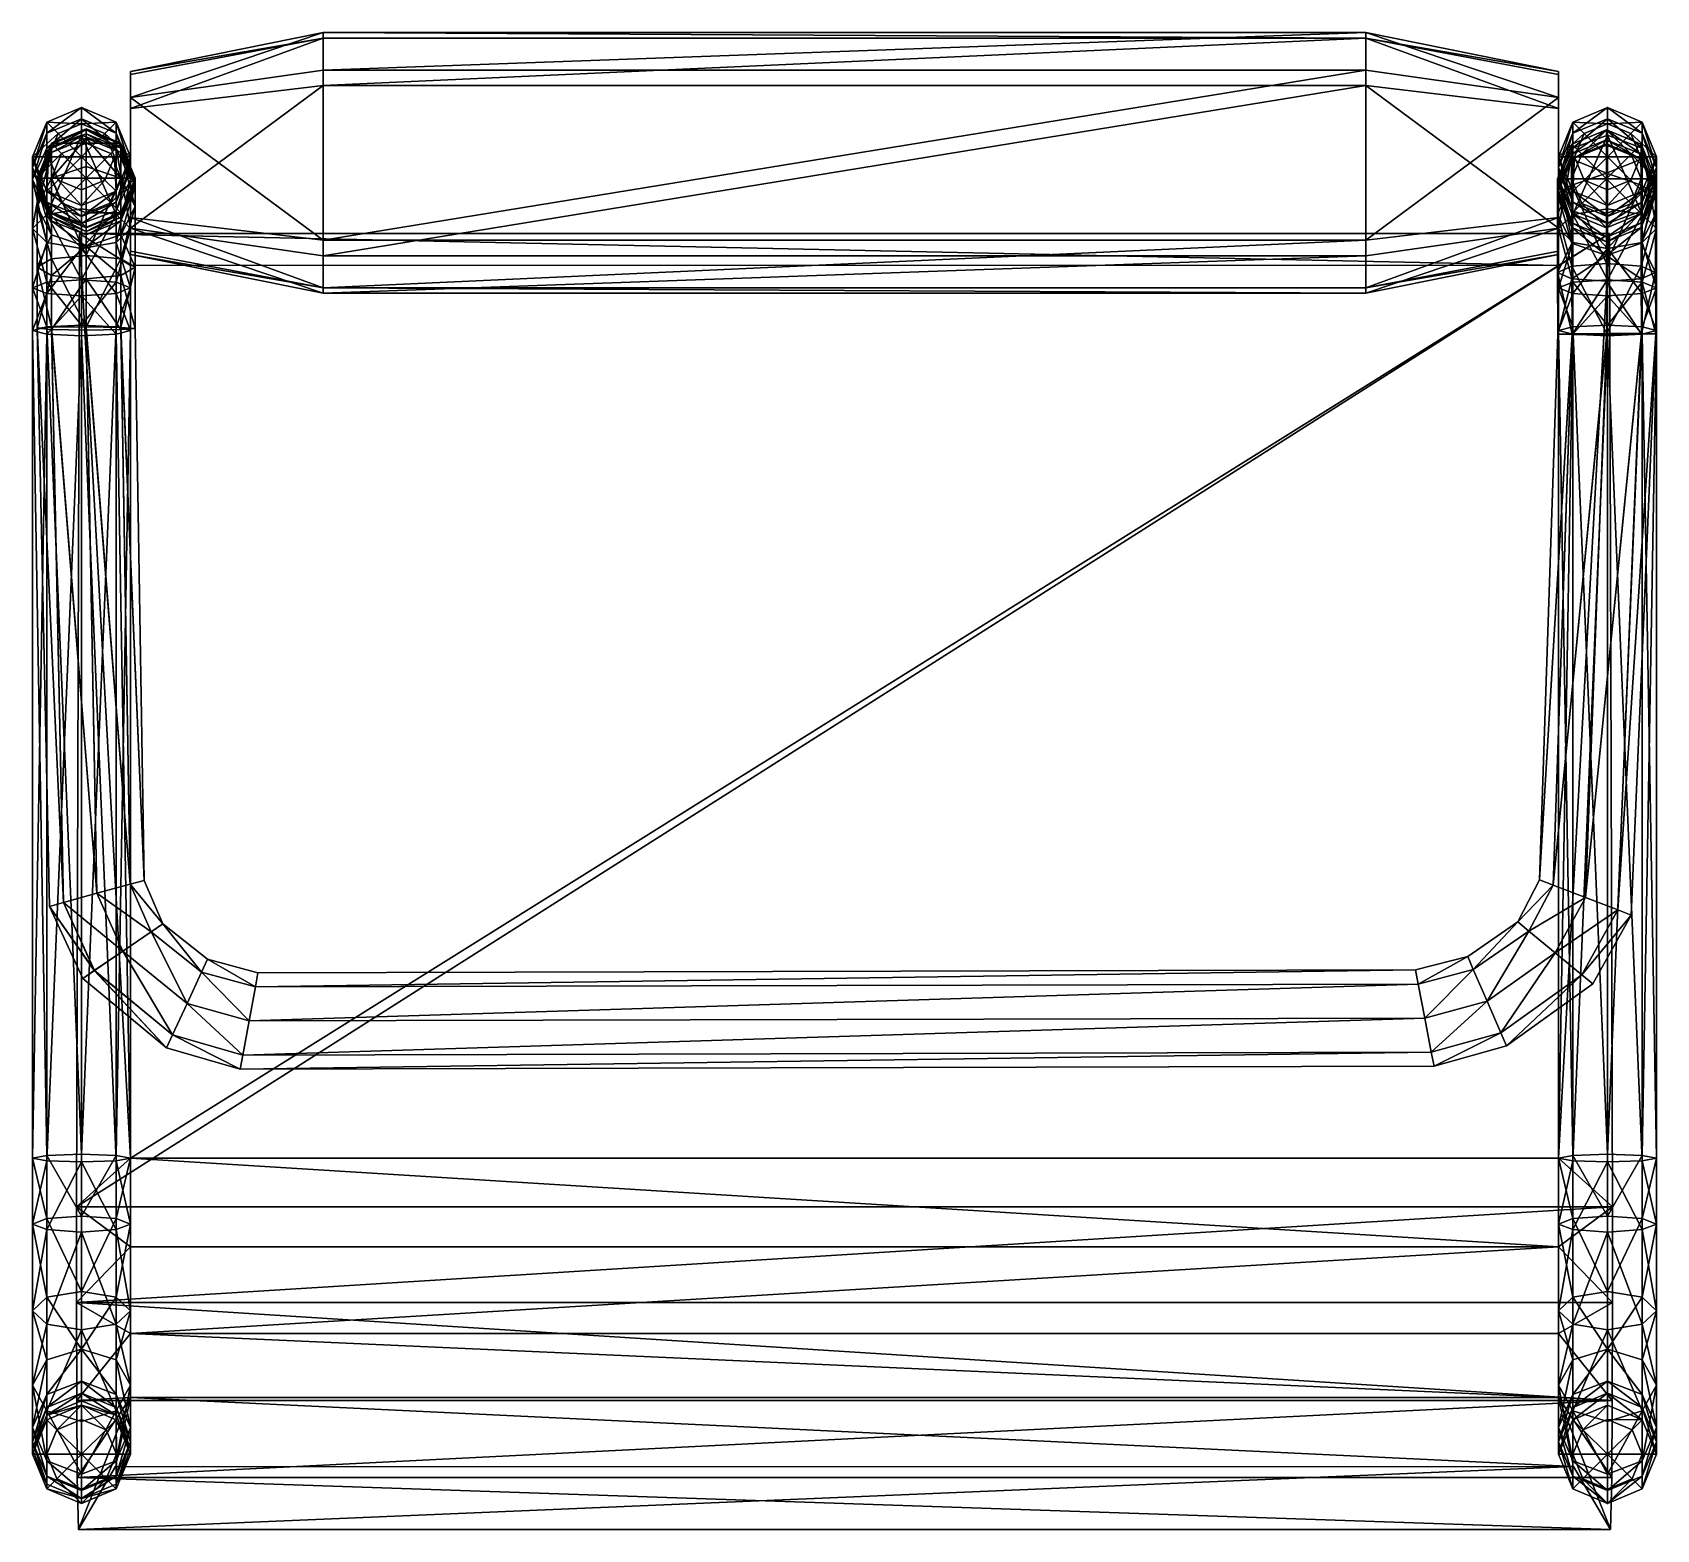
# Model space of a CAD drawing. Extents: x -0.51 to 0.5, y -0.44 to 0.49.
import ezdxf

# ---------------------------------------------------------------- set-up
doc = ezdxf.new("R2010")
doc.units = 0

msp = doc.modelspace()

# ---------------------------------------------------------------- linework, layer by layer
for points in [[(-0.3245, 0.4869, 1.6742), (-0.4442, 0.4628, 1.6742), (-0.4442, 0.4466, 1.726)], [(-0.3245, 0.4636, 1.8045), (-0.3245, 0.4869, 1.6742), (-0.4442, 0.4466, 1.726)], [(-0.3245, 0.4869, 1.6742), (-0.3245, 0.4835, 1.124), (-0.4442, 0.4628, 1.6742)], [(0.3234, 0.4869, 1.6742), (-0.3245, 0.4869, 1.6742), (-0.3245, 0.4636, 1.8045)], [(0.3234, 0.4835, 1.124), (-0.3245, 0.4835, 1.124), (-0.3245, 0.4869, 1.6742)], [(0.3234, 0.4636, 1.8045), (0.3234, 0.4869, 1.6742), (-0.3245, 0.4636, 1.8045)], [(0.3234, 0.4869, 1.6742), (0.3234, 0.4835, 1.124), (-0.3245, 0.4869, 1.6742)], [(0.4431, 0.4466, 1.726), (0.4431, 0.4628, 1.6742), (0.3234, 0.4869, 1.6742)], [(0.3234, 0.4636, 1.8045), (0.4431, 0.4466, 1.726), (0.3234, 0.4869, 1.6742)], [(0.3234, 0.4869, 1.6742), (0.4431, 0.4628, 1.6742), (0.3234, 0.4835, 1.124)], [(-0.3245, 0.4835, 1.124), (-0.3245, 0.454, 1.0285), (-0.4442, 0.4398, 1.0757)], [(-0.3245, 0.4835, 1.124), (-0.4442, 0.4608, 1.124), (-0.4442, 0.4628, 1.6742)], [(-0.4442, 0.4608, 1.124), (-0.3245, 0.4835, 1.124), (-0.4442, 0.4398, 1.0757)], [(0.3234, 0.4835, 1.124), (0.3234, 0.454, 1.0285), (-0.3245, 0.454, 1.0285)], [(-0.3245, 0.4835, 1.124), (0.3234, 0.4835, 1.124), (-0.3245, 0.454, 1.0285)], [(0.4431, 0.4398, 1.0757), (0.3234, 0.454, 1.0285), (0.3234, 0.4835, 1.124)], [(0.4431, 0.4628, 1.6742), (0.4431, 0.4608, 1.124), (0.3234, 0.4835, 1.124)], [(0.4431, 0.4608, 1.124), (0.4431, 0.4398, 1.0757), (0.3234, 0.4835, 1.124)], [(-0.3245, 0.3579, 1.8045), (-0.3245, 0.4636, 1.8045), (-0.4442, 0.4466, 1.726)], [(-0.4442, 0.4628, 1.6742), (-0.4442, 0.3511, 1.6742), (-0.4442, 0.3721, 1.726)], [(-0.4442, 0.4466, 1.726), (-0.4442, 0.4628, 1.6742), (-0.4442, 0.3721, 1.726)], [(-0.4442, 0.4628, 1.6742), (-0.4442, 0.4608, 1.124), (-0.4442, 0.3511, 1.6742)], [(-0.4442, 0.4608, 1.124), (-0.4442, 0.3491, 1.124), (-0.4442, 0.3511, 1.6742)], [(-0.4442, 0.4608, 1.124), (-0.4442, 0.4398, 1.0757), (-0.4442, 0.3491, 1.124)], [(-0.3245, 0.3579, 1.8045), (0.3234, 0.3579, 1.8045), (0.3234, 0.4636, 1.8045)], [(-0.3245, 0.4636, 1.8045), (-0.3245, 0.3579, 1.8045), (0.3234, 0.4636, 1.8045)], [(0.3234, 0.4636, 1.8045), (0.3234, 0.3579, 1.8045), (0.4431, 0.4466, 1.726)], [(0.4431, 0.3721, 1.726), (0.4431, 0.3511, 1.6742), (0.4431, 0.4628, 1.6742)], [(0.4431, 0.4466, 1.726), (0.4431, 0.3721, 1.726), (0.4431, 0.4628, 1.6742)], [(0.4431, 0.4628, 1.6742), (0.4431, 0.3511, 1.6742), (0.4431, 0.4608, 1.124)], [(0.4431, 0.3511, 1.6742), (0.4431, 0.3491, 1.124), (0.4431, 0.4608, 1.124)], [(0.4431, 0.4608, 1.124), (0.4431, 0.3491, 1.124), (0.4431, 0.4398, 1.0757)], [(-0.4442, 0.3654, 1.0757), (-0.4442, 0.4398, 1.0757), (-0.3245, 0.454, 1.0285)], [(-0.3245, 0.3483, 1.0285), (-0.4442, 0.3654, 1.0757), (-0.3245, 0.454, 1.0285)], [(-0.4442, 0.3721, 1.726), (-0.3245, 0.3579, 1.8045), (-0.4442, 0.4466, 1.726)], [(-0.3245, 0.3483, 1.0285), (-0.3245, 0.454, 1.0285), (0.3234, 0.454, 1.0285)], [(0.3234, 0.3483, 1.0285), (-0.3245, 0.3483, 1.0285), (0.3234, 0.454, 1.0285)], [(0.4431, 0.3654, 1.0757), (0.3234, 0.3483, 1.0285), (0.3234, 0.454, 1.0285)], [(0.4431, 0.4398, 1.0757), (0.4431, 0.3654, 1.0757), (0.3234, 0.454, 1.0285)], [(0.3234, 0.3579, 1.8045), (0.4431, 0.3721, 1.726), (0.4431, 0.4466, 1.726)], [(-0.4747, 0.4403, 1.5857), (-0.4747, 0.4334, 0.9067), (-0.4962, 0.4245, 0.9075)], [(-0.4747, 0.4303, 1.5948), (-0.4747, 0.4403, 1.5857), (-0.4962, 0.4313, 1.5857)], [(-0.4962, 0.4313, 1.5857), (-0.4747, 0.4403, 1.5857), (-0.4962, 0.4245, 0.9075)], [(-0.4747, 0.4403, 1.5857), (-0.4531, 0.4313, 1.5857), (-0.4531, 0.4245, 0.9075)], [(-0.4747, 0.4334, 0.9067), (-0.4747, 0.4403, 1.5857), (-0.4531, 0.4245, 0.9075)], [(-0.4747, 0.4403, 1.5857), (-0.4747, 0.4303, 1.5948), (-0.4531, 0.4313, 1.5857)], [(-0.4442, 0.4398, 1.0757), (-0.4442, 0.3654, 1.0757), (-0.4442, 0.3491, 1.124)], [(0.4431, 0.3491, 1.124), (0.4431, 0.3654, 1.0757), (0.4431, 0.4398, 1.0757)], [(0.4736, 0.4403, 1.5857), (0.4736, 0.4334, 0.9067), (0.4521, 0.4245, 0.9075)], [(0.4736, 0.4303, 1.5948), (0.4736, 0.4403, 1.5857), (0.4521, 0.4313, 1.5857)], [(0.4521, 0.4313, 1.5857), (0.4736, 0.4403, 1.5857), (0.4521, 0.4245, 0.9075)], [(0.4736, 0.4403, 1.5857), (0.4951, 0.4313, 1.5857), (0.4951, 0.4245, 0.9075)], [(0.4736, 0.4334, 0.9067), (0.4736, 0.4403, 1.5857), (0.4951, 0.4245, 0.9075)], [(0.4736, 0.4403, 1.5857), (0.4736, 0.4303, 1.5948), (0.4951, 0.4313, 1.5857)], [(-0.4962, 0.4313, 1.5857), (-0.4962, 0.4245, 0.9075), (-0.5051, 0.4031, 0.9095)], [(-0.4892, 0.4243, 1.5948), (-0.4962, 0.4313, 1.5857), (-0.5051, 0.4098, 1.5858)], [(-0.5051, 0.4098, 1.5858), (-0.4962, 0.4313, 1.5857), (-0.5051, 0.4031, 0.9095)], [(-0.4962, 0.4245, 0.9075), (-0.4962, 0.4151, 0.8654), (-0.5051, 0.3956, 0.8738)], [(-0.5051, 0.4031, 0.9095), (-0.4962, 0.4245, 0.9075), (-0.5051, 0.3956, 0.8738)], [(-0.4952, 0.4098, 1.5949), (-0.4892, 0.4243, 1.5948), (-0.5051, 0.4098, 1.5858)], [(-0.4747, 0.4334, 0.9067), (-0.4747, 0.4231, 0.8619), (-0.4962, 0.4151, 0.8654)], [(-0.4962, 0.4245, 0.9075), (-0.4747, 0.4334, 0.9067), (-0.4962, 0.4151, 0.8654)], [(-0.4892, 0.4243, 1.5948), (-0.4747, 0.4303, 1.5948), (-0.4962, 0.4313, 1.5857)], [(-0.4747, 0.4098, 1.5949), (-0.4892, 0.4243, 1.5948), (-0.4952, 0.4098, 1.5949)], [(-0.4718, 0.4265, 0.3807), (-0.4718, 0.427, 0.0041), (-0.4933, 0.4181, 0.0041)], [(-0.4933, 0.4181, 0.0041), (-0.4718, 0.427, 0.0041), (-0.4718, 0.4182, -0.0041)], [(-0.4933, 0.4151, 0.6802), (-0.4718, 0.424, 0.681), (-0.4718, 0.4265, 0.3807)], [(-0.4933, 0.4175, 0.3807), (-0.4933, 0.4151, 0.6802), (-0.4718, 0.4265, 0.3807)], [(-0.4933, 0.4175, 0.3807), (-0.4718, 0.4265, 0.3807), (-0.4933, 0.4181, 0.0041)], [(-0.4933, 0.4124, 0.7081), (-0.4718, 0.4212, 0.7096), (-0.4718, 0.424, 0.681)], [(-0.4933, 0.4151, 0.6802), (-0.4933, 0.4124, 0.7081), (-0.4718, 0.424, 0.681)], [(-0.4747, 0.4098, 1.5949), (-0.4747, 0.4303, 1.5948), (-0.4892, 0.4243, 1.5948)], [(-0.4747, 0.4334, 0.9067), (-0.4531, 0.4245, 0.9075), (-0.4531, 0.4151, 0.8654)], [(-0.4747, 0.4231, 0.8619), (-0.4747, 0.4334, 0.9067), (-0.4531, 0.4151, 0.8654)], [(-0.4747, 0.4303, 1.5948), (-0.4602, 0.4243, 1.5948), (-0.4531, 0.4313, 1.5857)], [(-0.4747, 0.4098, 1.5949), (-0.4602, 0.4243, 1.5948), (-0.4747, 0.4303, 1.5948)], [(-0.4747, 0.4098, 1.5949), (-0.4542, 0.4098, 1.5949), (-0.4602, 0.4243, 1.5948)], [(-0.4718, 0.427, 0.0041), (-0.4718, 0.4265, 0.3807), (-0.4503, 0.4181, 0.0041)], [(-0.4718, 0.427, 0.0041), (-0.4503, 0.4181, 0.0041), (-0.4718, 0.4182, -0.0041)], [(-0.4503, 0.4151, 0.6802), (-0.4503, 0.4175, 0.3807), (-0.4718, 0.4265, 0.3807)], [(-0.4718, 0.4265, 0.3807), (-0.4503, 0.4175, 0.3807), (-0.4503, 0.4181, 0.0041)], [(-0.4718, 0.424, 0.681), (-0.4503, 0.4151, 0.6802), (-0.4718, 0.4265, 0.3807)], [(-0.4503, 0.4124, 0.7081), (-0.4503, 0.4151, 0.6802), (-0.4718, 0.424, 0.681)], [(-0.4718, 0.4212, 0.7096), (-0.4503, 0.4124, 0.7081), (-0.4718, 0.424, 0.681)], [(-0.4531, 0.4313, 1.5857), (-0.4602, 0.4243, 1.5948), (-0.4442, 0.4098, 1.5858)], [(-0.4602, 0.4243, 1.5948), (-0.4542, 0.4098, 1.5949), (-0.4442, 0.4098, 1.5858)], [(-0.4531, 0.4313, 1.5857), (-0.4442, 0.4098, 1.5858), (-0.4442, 0.4031, 0.9095)], [(-0.4531, 0.4245, 0.9075), (-0.4531, 0.4313, 1.5857), (-0.4442, 0.4031, 0.9095)], [(-0.4531, 0.4245, 0.9075), (-0.4442, 0.4031, 0.9095), (-0.4442, 0.3956, 0.8738)], [(-0.4531, 0.4151, 0.8654), (-0.4531, 0.4245, 0.9075), (-0.4442, 0.3956, 0.8738)], [(0.4521, 0.4313, 1.5857), (0.4521, 0.4245, 0.9075), (0.4431, 0.4031, 0.9095)], [(0.4591, 0.4243, 1.5948), (0.4521, 0.4313, 1.5857), (0.4431, 0.4098, 1.5858)], [(0.4431, 0.4098, 1.5858), (0.4521, 0.4313, 1.5857), (0.4431, 0.4031, 0.9095)], [(0.4521, 0.4245, 0.9075), (0.4521, 0.4151, 0.8654), (0.4431, 0.3956, 0.8738)], [(0.4431, 0.4031, 0.9095), (0.4521, 0.4245, 0.9075), (0.4431, 0.3956, 0.8738)], [(0.4531, 0.4098, 1.5949), (0.4591, 0.4243, 1.5948), (0.4431, 0.4098, 1.5858)], [(0.4576, 0.4113, -0.0041), (0.4514, 0.4176, 0.0041), (0.4729, 0.4265, 0.0041)], [(0.4729, 0.4265, 0.0041), (0.4514, 0.4176, 0.0041), (0.4514, 0.4114, 0.6826)], [(0.4729, 0.4203, 0.6837), (0.4729, 0.4265, 0.0041), (0.4514, 0.4114, 0.6826)], [(0.4736, 0.4334, 0.9067), (0.4736, 0.4231, 0.8619), (0.4521, 0.4151, 0.8654)], [(0.4521, 0.4245, 0.9075), (0.4736, 0.4334, 0.9067), (0.4521, 0.4151, 0.8654)], [(0.4591, 0.4243, 1.5948), (0.4736, 0.4303, 1.5948), (0.4521, 0.4313, 1.5857)], [(0.4736, 0.4098, 1.5949), (0.4591, 0.4243, 1.5948), (0.4531, 0.4098, 1.5949)], [(0.4729, 0.4177, -0.0041), (0.4576, 0.4113, -0.0041), (0.4729, 0.4265, 0.0041)], [(0.4736, 0.4098, 1.5949), (0.4736, 0.4303, 1.5948), (0.4591, 0.4243, 1.5948)], [(0.4882, 0.4113, -0.0041), (0.4729, 0.4177, -0.0041), (0.4729, 0.4265, 0.0041)], [(0.4729, 0.4265, 0.0041), (0.4729, 0.4203, 0.6837), (0.4944, 0.4114, 0.6826)], [(0.4944, 0.4176, 0.0041), (0.4882, 0.4113, -0.0041), (0.4729, 0.4265, 0.0041)], [(0.4944, 0.4176, 0.0041), (0.4729, 0.4265, 0.0041), (0.4944, 0.4114, 0.6826)], [(0.4736, 0.4334, 0.9067), (0.4951, 0.4245, 0.9075), (0.4951, 0.4151, 0.8654)], [(0.4736, 0.4231, 0.8619), (0.4736, 0.4334, 0.9067), (0.4951, 0.4151, 0.8654)], [(0.4736, 0.4303, 1.5948), (0.4881, 0.4243, 1.5948), (0.4951, 0.4313, 1.5857)], [(0.4736, 0.4098, 1.5949), (0.4881, 0.4243, 1.5948), (0.4736, 0.4303, 1.5948)], [(0.4736, 0.4098, 1.5949), (0.4941, 0.4098, 1.5949), (0.4881, 0.4243, 1.5948)], [(0.4951, 0.4313, 1.5857), (0.4881, 0.4243, 1.5948), (0.504, 0.4098, 1.5858)], [(0.4881, 0.4243, 1.5948), (0.4941, 0.4098, 1.5949), (0.504, 0.4098, 1.5858)], [(0.4951, 0.4313, 1.5857), (0.504, 0.4098, 1.5858), (0.504, 0.4031, 0.9095)], [(0.4951, 0.4245, 0.9075), (0.4951, 0.4313, 1.5857), (0.504, 0.4031, 0.9095)], [(0.4951, 0.4245, 0.9075), (0.504, 0.4031, 0.9095), (0.504, 0.3956, 0.8738)], [(0.4951, 0.4151, 0.8654), (0.4951, 0.4245, 0.9075), (0.504, 0.3956, 0.8738)], [(-0.4962, 0.4151, 0.8654), (-0.4962, 0.3739, 0.8224), (-0.5051, 0.3651, 0.8419)], [(-0.5051, 0.3956, 0.8738), (-0.4962, 0.4151, 0.8654), (-0.5051, 0.3651, 0.8419)], [(-0.4933, 0.4175, 0.3807), (-0.4933, 0.4181, 0.0041), (-0.5023, 0.3965, 0.0041)], [(-0.5023, 0.3965, 0.0041), (-0.4933, 0.4181, 0.0041), (-0.4871, 0.4118, -0.0041)], [(-0.5023, 0.3937, 0.6782), (-0.4933, 0.4151, 0.6802), (-0.4933, 0.4175, 0.3807)], [(-0.5023, 0.396, 0.3807), (-0.5023, 0.3937, 0.6782), (-0.4933, 0.4175, 0.3807)], [(-0.5023, 0.396, 0.3807), (-0.4933, 0.4175, 0.3807), (-0.5023, 0.3965, 0.0041)], [(-0.5023, 0.3912, 0.7046), (-0.4933, 0.4124, 0.7081), (-0.4933, 0.4151, 0.6802)], [(-0.5023, 0.3937, 0.6782), (-0.5023, 0.3912, 0.7046), (-0.4933, 0.4151, 0.6802)], [(-0.4747, 0.4231, 0.8619), (-0.4747, 0.3775, 0.8143), (-0.4962, 0.3739, 0.8224)], [(-0.4962, 0.4151, 0.8654), (-0.4747, 0.4231, 0.8619), (-0.4962, 0.3739, 0.8224)], [(-0.4933, 0.3964, 0.7505), (-0.4718, 0.4037, 0.7554), (-0.4718, 0.4212, 0.7096)], [(-0.4933, 0.4124, 0.7081), (-0.4933, 0.3964, 0.7505), (-0.4718, 0.4212, 0.7096)], [(-0.4871, 0.4118, -0.0041), (-0.4933, 0.4181, 0.0041), (-0.4718, 0.4182, -0.0041)], [(-0.4871, 0.4118, -0.0041), (-0.4718, 0.4182, -0.0041), (-0.4718, 0.3965, -0.0041)], [(-0.4747, 0.4231, 0.8619), (-0.4531, 0.4151, 0.8654), (-0.4531, 0.3739, 0.8224)], [(-0.4747, 0.3775, 0.8143), (-0.4747, 0.4231, 0.8619), (-0.4531, 0.3739, 0.8224)], [(-0.4503, 0.3964, 0.7505), (-0.4503, 0.4124, 0.7081), (-0.4718, 0.4212, 0.7096)], [(-0.4718, 0.4037, 0.7554), (-0.4503, 0.3964, 0.7505), (-0.4718, 0.4212, 0.7096)], [(-0.4503, 0.4181, 0.0041), (-0.4565, 0.4118, -0.0041), (-0.4718, 0.4182, -0.0041)], [(-0.4718, 0.4182, -0.0041), (-0.4565, 0.4118, -0.0041), (-0.4718, 0.3965, -0.0041)], [(-0.4565, 0.4118, -0.0041), (-0.4503, 0.4181, 0.0041), (-0.4502, 0.3965, -0.0041)], [(-0.4531, 0.4151, 0.8654), (-0.4442, 0.3956, 0.8738), (-0.4442, 0.3651, 0.8419)], [(-0.4531, 0.3739, 0.8224), (-0.4531, 0.4151, 0.8654), (-0.4442, 0.3651, 0.8419)], [(-0.4503, 0.4181, 0.0041), (-0.4414, 0.3965, 0.0041), (-0.4502, 0.3965, -0.0041)], [(-0.4503, 0.4181, 0.0041), (-0.4503, 0.4175, 0.3807), (-0.4414, 0.3965, 0.0041)], [(-0.4414, 0.3937, 0.6782), (-0.4414, 0.396, 0.3807), (-0.4503, 0.4175, 0.3807)], [(-0.4503, 0.4175, 0.3807), (-0.4414, 0.396, 0.3807), (-0.4414, 0.3965, 0.0041)], [(-0.4503, 0.4151, 0.6802), (-0.4414, 0.3937, 0.6782), (-0.4503, 0.4175, 0.3807)], [(-0.4414, 0.3912, 0.7046), (-0.4414, 0.3937, 0.6782), (-0.4503, 0.4151, 0.6802)], [(-0.4503, 0.4124, 0.7081), (-0.4414, 0.3912, 0.7046), (-0.4503, 0.4151, 0.6802)], [(0.4514, 0.4176, 0.0041), (0.4425, 0.3961, 0.0041), (0.4425, 0.3901, 0.68)], [(0.4513, 0.3961, -0.0041), (0.4425, 0.3961, 0.0041), (0.4514, 0.4176, 0.0041)], [(0.4514, 0.4114, 0.6826), (0.4514, 0.4176, 0.0041), (0.4425, 0.3901, 0.68)], [(0.4521, 0.4151, 0.8654), (0.4521, 0.3739, 0.8224), (0.4431, 0.3651, 0.8419)], [(0.4431, 0.3956, 0.8738), (0.4521, 0.4151, 0.8654), (0.4431, 0.3651, 0.8419)], [(0.4576, 0.4113, -0.0041), (0.4513, 0.3961, -0.0041), (0.4514, 0.4176, 0.0041)], [(0.4729, 0.4203, 0.6837), (0.4514, 0.4114, 0.6826), (0.4514, 0.4082, 0.7103)], [(0.4729, 0.417, 0.7119), (0.4729, 0.4203, 0.6837), (0.4514, 0.4082, 0.7103)], [(0.4729, 0.417, 0.7119), (0.4514, 0.4082, 0.7103), (0.4729, 0.3996, 0.7563)], [(0.4736, 0.4231, 0.8619), (0.4736, 0.3775, 0.8143), (0.4521, 0.3739, 0.8224)], [(0.4521, 0.4151, 0.8654), (0.4736, 0.4231, 0.8619), (0.4521, 0.3739, 0.8224)], [(0.4729, 0.3961, -0.0041), (0.4576, 0.4113, -0.0041), (0.4729, 0.4177, -0.0041)], [(0.4729, 0.4203, 0.6837), (0.4729, 0.417, 0.7119), (0.4944, 0.4082, 0.7103)], [(0.4944, 0.4114, 0.6826), (0.4729, 0.4203, 0.6837), (0.4944, 0.4082, 0.7103)], [(0.4729, 0.3961, -0.0041), (0.4729, 0.4177, -0.0041), (0.4882, 0.4113, -0.0041)], [(0.4944, 0.4082, 0.7103), (0.4729, 0.417, 0.7119), (0.4729, 0.3996, 0.7563)], [(0.4736, 0.4231, 0.8619), (0.4951, 0.4151, 0.8654), (0.4951, 0.3739, 0.8224)], [(0.4736, 0.3775, 0.8143), (0.4736, 0.4231, 0.8619), (0.4951, 0.3739, 0.8224)], [(0.4882, 0.4113, -0.0041), (0.4944, 0.4176, 0.0041), (0.5034, 0.3961, 0.0041)], [(0.4944, 0.4176, 0.0041), (0.4944, 0.4114, 0.6826), (0.5034, 0.3901, 0.68)], [(0.5034, 0.3961, 0.0041), (0.4944, 0.4176, 0.0041), (0.5034, 0.3901, 0.68)], [(0.4951, 0.4151, 0.8654), (0.504, 0.3956, 0.8738), (0.504, 0.3651, 0.8419)], [(0.4951, 0.3739, 0.8224), (0.4951, 0.4151, 0.8654), (0.504, 0.3651, 0.8419)], [(-0.5051, 0.4098, 1.5858), (-0.5051, 0.4031, 0.9095), (-0.4962, 0.3816, 0.9114)], [(-0.4952, 0.4098, 1.5949), (-0.5051, 0.4098, 1.5858), (-0.4962, 0.3883, 1.5858)], [(-0.4962, 0.3883, 1.5858), (-0.5051, 0.4098, 1.5858), (-0.4962, 0.3816, 0.9114)], [(-0.5023, 0.3789, 0.7385), (-0.4933, 0.3964, 0.7505), (-0.4933, 0.4124, 0.7081)], [(-0.5023, 0.3912, 0.7046), (-0.5023, 0.3789, 0.7385), (-0.4933, 0.4124, 0.7081)], [(-0.4934, 0.3965, -0.0041), (-0.5023, 0.3965, 0.0041), (-0.4871, 0.4118, -0.0041)], [(-0.4892, 0.3953, 1.5949), (-0.4952, 0.4098, 1.5949), (-0.4962, 0.3883, 1.5858)], [(-0.4747, 0.4098, 1.5949), (-0.4952, 0.4098, 1.5949), (-0.4892, 0.3953, 1.5949)], [(-0.4934, 0.3965, -0.0041), (-0.4871, 0.4118, -0.0041), (-0.4718, 0.3965, -0.0041)], [(-0.4718, 0.3484, 0.7899), (-0.4718, 0.4037, 0.7554), (-0.4933, 0.3964, 0.7505)], [(-0.4892, 0.3953, 1.5949), (-0.4747, 0.3893, 1.5949), (-0.4747, 0.4098, 1.5949)], [(-0.4747, 0.4098, 1.5949), (-0.4747, 0.3893, 1.5949), (-0.4602, 0.3953, 1.5949)], [(-0.4747, 0.4098, 1.5949), (-0.4602, 0.3953, 1.5949), (-0.4542, 0.4098, 1.5949)], [(-0.4565, 0.4118, -0.0041), (-0.4502, 0.3965, -0.0041), (-0.4718, 0.3965, -0.0041)], [(-0.4718, 0.4037, 0.7554), (-0.4718, 0.3484, 0.7899), (-0.4503, 0.3964, 0.7505)], [(-0.4542, 0.4098, 1.5949), (-0.4602, 0.3953, 1.5949), (-0.4531, 0.3883, 1.5858)], [(-0.4442, 0.4098, 1.5858), (-0.4542, 0.4098, 1.5949), (-0.4531, 0.3883, 1.5858)], [(-0.4442, 0.4098, 1.5858), (-0.4531, 0.3883, 1.5858), (-0.4531, 0.3816, 0.9114)], [(-0.4442, 0.4031, 0.9095), (-0.4442, 0.4098, 1.5858), (-0.4531, 0.3816, 0.9114)], [(-0.4414, 0.3789, 0.7385), (-0.4414, 0.3912, 0.7046), (-0.4503, 0.4124, 0.7081)], [(-0.4503, 0.3964, 0.7505), (-0.4414, 0.3789, 0.7385), (-0.4503, 0.4124, 0.7081)], [(0.4514, 0.4114, 0.6826), (0.4425, 0.3901, 0.68), (0.4425, 0.387, 0.7065)], [(0.4514, 0.4082, 0.7103), (0.4514, 0.4114, 0.6826), (0.4425, 0.387, 0.7065)], [(0.4514, 0.4082, 0.7103), (0.4425, 0.387, 0.7065), (0.4514, 0.3921, 0.7516)], [(0.4431, 0.4098, 1.5858), (0.4431, 0.4031, 0.9095), (0.4521, 0.3816, 0.9114)], [(0.4531, 0.4098, 1.5949), (0.4431, 0.4098, 1.5858), (0.4521, 0.3883, 1.5858)], [(0.4521, 0.3883, 1.5858), (0.4431, 0.4098, 1.5858), (0.4521, 0.3816, 0.9114)], [(0.4729, 0.3961, -0.0041), (0.4513, 0.3961, -0.0041), (0.4576, 0.4113, -0.0041)], [(0.4514, 0.4082, 0.7103), (0.4514, 0.3921, 0.7516), (0.4729, 0.3996, 0.7563)], [(0.4591, 0.3953, 1.5949), (0.4531, 0.4098, 1.5949), (0.4521, 0.3883, 1.5858)], [(0.4736, 0.4098, 1.5949), (0.4531, 0.4098, 1.5949), (0.4591, 0.3953, 1.5949)], [(0.4591, 0.3953, 1.5949), (0.4736, 0.3893, 1.5949), (0.4736, 0.4098, 1.5949)], [(0.4729, 0.3961, -0.0041), (0.4882, 0.4113, -0.0041), (0.4945, 0.3961, -0.0041)], [(0.4944, 0.3921, 0.7516), (0.4944, 0.4082, 0.7103), (0.4729, 0.3996, 0.7563)], [(0.4736, 0.4098, 1.5949), (0.4736, 0.3893, 1.5949), (0.4881, 0.3953, 1.5949)], [(0.4736, 0.4098, 1.5949), (0.4881, 0.3953, 1.5949), (0.4941, 0.4098, 1.5949)], [(0.4941, 0.4098, 1.5949), (0.4881, 0.3953, 1.5949), (0.4951, 0.3883, 1.5858)], [(0.4945, 0.3961, -0.0041), (0.4882, 0.4113, -0.0041), (0.5034, 0.3961, 0.0041)], [(0.504, 0.4098, 1.5858), (0.4941, 0.4098, 1.5949), (0.4951, 0.3883, 1.5858)], [(0.4944, 0.4114, 0.6826), (0.4944, 0.4082, 0.7103), (0.5034, 0.387, 0.7065)], [(0.5034, 0.3901, 0.68), (0.4944, 0.4114, 0.6826), (0.5034, 0.387, 0.7065)], [(0.5034, 0.387, 0.7065), (0.4944, 0.4082, 0.7103), (0.4944, 0.3921, 0.7516)], [(0.504, 0.4098, 1.5858), (0.4951, 0.3883, 1.5858), (0.4951, 0.3816, 0.9114)], [(0.504, 0.4031, 0.9095), (0.504, 0.4098, 1.5858), (0.4951, 0.3816, 0.9114)], [(-0.5051, 0.4031, 0.9095), (-0.5051, 0.3956, 0.8738), (-0.4962, 0.3762, 0.8822)], [(-0.4962, 0.3816, 0.9114), (-0.5051, 0.4031, 0.9095), (-0.4962, 0.3762, 0.8822)], [(-0.5051, 0.3956, 0.8738), (-0.5051, 0.3651, 0.8419), (-0.4962, 0.3564, 0.8615)], [(-0.4962, 0.3762, 0.8822), (-0.5051, 0.3956, 0.8738), (-0.4962, 0.3564, 0.8615)], [(-0.5023, 0.396, 0.3807), (-0.5023, 0.3965, 0.0041), (-0.4933, 0.375, 0.0041)], [(-0.5023, 0.3965, 0.0041), (-0.4934, 0.3965, -0.0041), (-0.4871, 0.3812, -0.0041)], [(-0.4933, 0.375, 0.0041), (-0.5023, 0.3965, 0.0041), (-0.4871, 0.3812, -0.0041)], [(-0.4933, 0.3463, 0.7813), (-0.4933, 0.3964, 0.7505), (-0.5023, 0.3789, 0.7385)], [(-0.4933, 0.3722, 0.6762), (-0.5023, 0.3937, 0.6782), (-0.5023, 0.396, 0.3807)], [(-0.4933, 0.3745, 0.3807), (-0.4933, 0.3722, 0.6762), (-0.5023, 0.396, 0.3807)], [(-0.4933, 0.3745, 0.3807), (-0.5023, 0.396, 0.3807), (-0.4933, 0.375, 0.0041)], [(-0.4933, 0.37, 0.701), (-0.5023, 0.3912, 0.7046), (-0.5023, 0.3937, 0.6782)], [(-0.4933, 0.3722, 0.6762), (-0.4933, 0.37, 0.701), (-0.5023, 0.3937, 0.6782)], [(-0.4962, 0.3883, 1.5858), (-0.4747, 0.3794, 1.5859), (-0.4892, 0.3953, 1.5949)], [(-0.4871, 0.3812, -0.0041), (-0.4934, 0.3965, -0.0041), (-0.4718, 0.3965, -0.0041)], [(-0.4933, 0.3463, 0.7813), (-0.4718, 0.3484, 0.7899), (-0.4933, 0.3964, 0.7505)], [(-0.4747, 0.3794, 1.5859), (-0.4747, 0.3893, 1.5949), (-0.4892, 0.3953, 1.5949)], [(-0.4718, 0.3965, -0.0041), (-0.4718, 0.3749, -0.0041), (-0.4871, 0.3812, -0.0041)], [(-0.4602, 0.3953, 1.5949), (-0.4747, 0.3893, 1.5949), (-0.4747, 0.3794, 1.5859)], [(-0.4531, 0.3883, 1.5858), (-0.4602, 0.3953, 1.5949), (-0.4747, 0.3794, 1.5859)], [(-0.4565, 0.3812, -0.0041), (-0.4718, 0.3749, -0.0041), (-0.4718, 0.3965, -0.0041)], [(-0.4502, 0.3965, -0.0041), (-0.4565, 0.3812, -0.0041), (-0.4718, 0.3965, -0.0041)], [(-0.4718, 0.3484, 0.7899), (-0.4503, 0.3463, 0.7813), (-0.4503, 0.3964, 0.7505)], [(-0.4414, 0.3965, 0.0041), (-0.4503, 0.375, 0.0041), (-0.4565, 0.3812, -0.0041)], [(-0.4502, 0.3965, -0.0041), (-0.4414, 0.3965, 0.0041), (-0.4565, 0.3812, -0.0041)], [(-0.4442, 0.4031, 0.9095), (-0.4531, 0.3816, 0.9114), (-0.4531, 0.3762, 0.8822)], [(-0.4442, 0.3956, 0.8738), (-0.4442, 0.4031, 0.9095), (-0.4531, 0.3762, 0.8822)], [(-0.4442, 0.3956, 0.8738), (-0.4531, 0.3762, 0.8822), (-0.4531, 0.3564, 0.8615)], [(-0.4442, 0.3651, 0.8419), (-0.4442, 0.3956, 0.8738), (-0.4531, 0.3564, 0.8615)], [(-0.4414, 0.3965, 0.0041), (-0.4414, 0.396, 0.3807), (-0.4503, 0.375, 0.0041)], [(-0.4503, 0.3964, 0.7505), (-0.4503, 0.3463, 0.7813), (-0.4414, 0.3789, 0.7385)], [(-0.4503, 0.3722, 0.6762), (-0.4503, 0.3745, 0.3807), (-0.4414, 0.396, 0.3807)], [(-0.4414, 0.396, 0.3807), (-0.4503, 0.3745, 0.3807), (-0.4503, 0.375, 0.0041)], [(-0.4414, 0.3937, 0.6782), (-0.4503, 0.3722, 0.6762), (-0.4414, 0.396, 0.3807)], [(-0.4503, 0.37, 0.701), (-0.4503, 0.3722, 0.6762), (-0.4414, 0.3937, 0.6782)], [(-0.4414, 0.3912, 0.7046), (-0.4503, 0.37, 0.701), (-0.4414, 0.3937, 0.6782)], [(0.4425, 0.3961, 0.0041), (0.4514, 0.3745, 0.0041), (0.4514, 0.3687, 0.6774)], [(0.4425, 0.3901, 0.68), (0.4425, 0.3961, 0.0041), (0.4514, 0.3687, 0.6774)], [(0.4425, 0.3961, 0.0041), (0.4513, 0.3961, -0.0041), (0.4514, 0.3745, 0.0041)], [(0.4431, 0.4031, 0.9095), (0.4431, 0.3956, 0.8738), (0.4521, 0.3762, 0.8822)], [(0.4521, 0.3816, 0.9114), (0.4431, 0.4031, 0.9095), (0.4521, 0.3762, 0.8822)], [(0.4431, 0.3956, 0.8738), (0.4431, 0.3651, 0.8419), (0.4521, 0.3564, 0.8615)], [(0.4521, 0.3762, 0.8822), (0.4431, 0.3956, 0.8738), (0.4521, 0.3564, 0.8615)], [(0.4729, 0.3961, -0.0041), (0.4576, 0.3808, -0.0041), (0.4513, 0.3961, -0.0041)], [(0.4513, 0.3961, -0.0041), (0.4576, 0.3808, -0.0041), (0.4514, 0.3745, 0.0041)], [(0.4729, 0.3996, 0.7563), (0.4514, 0.3921, 0.7516), (0.4729, 0.3434, 0.7919)], [(0.4521, 0.3883, 1.5858), (0.4736, 0.3794, 1.5859), (0.4591, 0.3953, 1.5949)], [(0.4729, 0.3961, -0.0041), (0.4729, 0.3744, -0.0041), (0.4576, 0.3808, -0.0041)], [(0.4736, 0.3794, 1.5859), (0.4736, 0.3893, 1.5949), (0.4591, 0.3953, 1.5949)], [(0.4944, 0.3921, 0.7516), (0.4729, 0.3996, 0.7563), (0.4729, 0.3434, 0.7919)], [(0.4882, 0.3808, -0.0041), (0.4729, 0.3744, -0.0041), (0.4729, 0.3961, -0.0041)], [(0.4729, 0.3961, -0.0041), (0.4945, 0.3961, -0.0041), (0.4882, 0.3808, -0.0041)], [(0.4881, 0.3953, 1.5949), (0.4736, 0.3893, 1.5949), (0.4736, 0.3794, 1.5859)], [(0.4951, 0.3883, 1.5858), (0.4881, 0.3953, 1.5949), (0.4736, 0.3794, 1.5859)], [(0.4882, 0.3808, -0.0041), (0.4945, 0.3961, -0.0041), (0.5034, 0.3961, 0.0041)], [(0.4944, 0.3745, 0.0041), (0.4882, 0.3808, -0.0041), (0.5034, 0.3961, 0.0041)], [(0.5034, 0.3961, 0.0041), (0.5034, 0.3901, 0.68), (0.4944, 0.3687, 0.6774)], [(0.4944, 0.3745, 0.0041), (0.5034, 0.3961, 0.0041), (0.4944, 0.3687, 0.6774)], [(0.504, 0.4031, 0.9095), (0.4951, 0.3816, 0.9114), (0.4951, 0.3762, 0.8822)], [(0.504, 0.3956, 0.8738), (0.504, 0.4031, 0.9095), (0.4951, 0.3762, 0.8822)], [(0.504, 0.3956, 0.8738), (0.4951, 0.3762, 0.8822), (0.4951, 0.3564, 0.8615)], [(0.504, 0.3651, 0.8419), (0.504, 0.3956, 0.8738), (0.4951, 0.3564, 0.8615)], [(-0.4933, 0.3613, 0.7265), (-0.5023, 0.3789, 0.7385), (-0.5023, 0.3912, 0.7046)], [(-0.4933, 0.37, 0.701), (-0.4933, 0.3613, 0.7265), (-0.5023, 0.3912, 0.7046)], [(-0.4962, 0.3883, 1.5858), (-0.4962, 0.3816, 0.9114), (-0.4747, 0.3727, 0.9122)], [(-0.4747, 0.3794, 1.5859), (-0.4962, 0.3883, 1.5858), (-0.4747, 0.3727, 0.9122)], [(-0.4531, 0.3883, 1.5858), (-0.4747, 0.3794, 1.5859), (-0.4747, 0.3727, 0.9122)], [(-0.4531, 0.3816, 0.9114), (-0.4531, 0.3883, 1.5858), (-0.4747, 0.3727, 0.9122)], [(-0.4503, 0.3613, 0.7265), (-0.4503, 0.37, 0.701), (-0.4414, 0.3912, 0.7046)], [(-0.4414, 0.3789, 0.7385), (-0.4503, 0.3613, 0.7265), (-0.4414, 0.3912, 0.7046)], [(0.4425, 0.387, 0.7065), (0.4425, 0.3741, 0.7404), (0.4514, 0.3921, 0.7516)], [(0.4514, 0.3921, 0.7516), (0.4425, 0.3741, 0.7404), (0.4514, 0.3418, 0.7832)], [(0.4425, 0.3901, 0.68), (0.4514, 0.3687, 0.6774), (0.4514, 0.3658, 0.7026)], [(0.4425, 0.387, 0.7065), (0.4425, 0.3901, 0.68), (0.4514, 0.3658, 0.7026)], [(0.4425, 0.387, 0.7065), (0.4514, 0.3658, 0.7026), (0.4514, 0.356, 0.7291)], [(0.4425, 0.3741, 0.7404), (0.4425, 0.387, 0.7065), (0.4514, 0.356, 0.7291)], [(0.4514, 0.3921, 0.7516), (0.4514, 0.3418, 0.7832), (0.4729, 0.3434, 0.7919)], [(0.4521, 0.3883, 1.5858), (0.4521, 0.3816, 0.9114), (0.4736, 0.3727, 0.9122)], [(0.4736, 0.3794, 1.5859), (0.4521, 0.3883, 1.5858), (0.4736, 0.3727, 0.9122)], [(0.4945, 0.3418, 0.7832), (0.4944, 0.3921, 0.7516), (0.4729, 0.3434, 0.7919)], [(0.4951, 0.3883, 1.5858), (0.4736, 0.3794, 1.5859), (0.4736, 0.3727, 0.9122)], [(0.4951, 0.3816, 0.9114), (0.4951, 0.3883, 1.5858), (0.4736, 0.3727, 0.9122)], [(0.5034, 0.3741, 0.7404), (0.4944, 0.3921, 0.7516), (0.4945, 0.3418, 0.7832)], [(0.5034, 0.3741, 0.7404), (0.5034, 0.387, 0.7065), (0.4944, 0.3921, 0.7516)], [(0.5034, 0.3901, 0.68), (0.5034, 0.387, 0.7065), (0.4944, 0.3658, 0.7026)], [(0.4944, 0.3687, 0.6774), (0.5034, 0.3901, 0.68), (0.4944, 0.3658, 0.7026)], [(0.5034, 0.387, 0.7065), (0.5034, 0.3741, 0.7404), (0.4944, 0.356, 0.7291)], [(0.4944, 0.3658, 0.7026), (0.5034, 0.387, 0.7065), (0.4944, 0.356, 0.7291)], [(-0.5051, 0.3651, 0.8419), (-0.4962, 0.3739, 0.8224), (-0.4962, 0.3318, 0.8108)], [(-0.5023, 0.3412, 0.7606), (-0.5023, 0.3789, 0.7385), (-0.4933, 0.3613, 0.7265)], [(-0.5023, 0.3412, 0.7606), (-0.4933, 0.3463, 0.7813), (-0.5023, 0.3789, 0.7385)], [(-0.4962, 0.3816, 0.9114), (-0.4962, 0.3762, 0.8822), (-0.4747, 0.3682, 0.8857)], [(-0.4747, 0.3727, 0.9122), (-0.4962, 0.3816, 0.9114), (-0.4747, 0.3682, 0.8857)], [(-0.4962, 0.3739, 0.8224), (-0.4747, 0.3775, 0.8143), (-0.4747, 0.3332, 0.802)], [(-0.4962, 0.3762, 0.8822), (-0.4962, 0.3564, 0.8615), (-0.4747, 0.3528, 0.8696)], [(-0.4747, 0.3682, 0.8857), (-0.4962, 0.3762, 0.8822), (-0.4747, 0.3528, 0.8696)], [(-0.4962, 0.3318, 0.8108), (-0.4962, 0.3739, 0.8224), (-0.4747, 0.3332, 0.802)], [(-0.4933, 0.375, 0.0041), (-0.4871, 0.3812, -0.0041), (-0.4718, 0.3661, 0.0041)], [(-0.4933, 0.3745, 0.3807), (-0.4933, 0.375, 0.0041), (-0.4718, 0.3661, 0.0041)], [(-0.4933, 0.3745, 0.3807), (-0.4718, 0.3656, 0.3807), (-0.4718, 0.3634, 0.6754)], [(-0.4933, 0.3722, 0.6762), (-0.4933, 0.3745, 0.3807), (-0.4718, 0.3634, 0.6754)], [(-0.4718, 0.3656, 0.3807), (-0.4933, 0.3745, 0.3807), (-0.4718, 0.3661, 0.0041)], [(-0.4871, 0.3812, -0.0041), (-0.4718, 0.3749, -0.0041), (-0.4718, 0.3661, 0.0041)], [(-0.4531, 0.3816, 0.9114), (-0.4747, 0.3727, 0.9122), (-0.4747, 0.3682, 0.8857)], [(-0.4531, 0.3762, 0.8822), (-0.4531, 0.3816, 0.9114), (-0.4747, 0.3682, 0.8857)], [(-0.4747, 0.3775, 0.8143), (-0.4531, 0.3739, 0.8224), (-0.4747, 0.3332, 0.802)], [(-0.4531, 0.3762, 0.8822), (-0.4747, 0.3682, 0.8857), (-0.4747, 0.3528, 0.8696)], [(-0.4531, 0.3564, 0.8615), (-0.4531, 0.3762, 0.8822), (-0.4747, 0.3528, 0.8696)], [(-0.4531, 0.3739, 0.8224), (-0.4531, 0.3318, 0.8108), (-0.4747, 0.3332, 0.802)], [(-0.4565, 0.3812, -0.0041), (-0.4503, 0.375, 0.0041), (-0.4718, 0.3749, -0.0041)], [(-0.4503, 0.375, 0.0041), (-0.4718, 0.3661, 0.0041), (-0.4718, 0.3749, -0.0041)], [(-0.4503, 0.375, 0.0041), (-0.4503, 0.3745, 0.3807), (-0.4718, 0.3661, 0.0041)], [(-0.4718, 0.3634, 0.6754), (-0.4718, 0.3656, 0.3807), (-0.4503, 0.3745, 0.3807)], [(-0.4503, 0.3745, 0.3807), (-0.4718, 0.3656, 0.3807), (-0.4718, 0.3661, 0.0041)], [(-0.4503, 0.3722, 0.6762), (-0.4718, 0.3634, 0.6754), (-0.4503, 0.3745, 0.3807)], [(-0.4531, 0.3739, 0.8224), (-0.4442, 0.3651, 0.8419), (-0.4531, 0.3318, 0.8108)], [(-0.4503, 0.3463, 0.7813), (-0.4414, 0.3411, 0.7606), (-0.4414, 0.3789, 0.7385)], [(-0.4414, 0.3789, 0.7385), (-0.4414, 0.3411, 0.7606), (-0.4503, 0.3613, 0.7265)], [(0.4425, 0.3741, 0.7404), (0.4425, 0.3379, 0.7622), (0.4514, 0.3418, 0.7832)], [(0.4425, 0.3741, 0.7404), (0.4514, 0.356, 0.7291), (0.4425, 0.3379, 0.7622)], [(0.4431, 0.3651, 0.8419), (0.4521, 0.3739, 0.8224), (0.4521, 0.3318, 0.8108)], [(0.4514, 0.3745, 0.0041), (0.4576, 0.3808, -0.0041), (0.4729, 0.3656, 0.0041)], [(0.4514, 0.3745, 0.0041), (0.4729, 0.3656, 0.0041), (0.4729, 0.3598, 0.6764)], [(0.4514, 0.3687, 0.6774), (0.4514, 0.3745, 0.0041), (0.4729, 0.3598, 0.6764)], [(0.4521, 0.3816, 0.9114), (0.4521, 0.3762, 0.8822), (0.4736, 0.3682, 0.8857)], [(0.4736, 0.3727, 0.9122), (0.4521, 0.3816, 0.9114), (0.4736, 0.3682, 0.8857)], [(0.4521, 0.3739, 0.8224), (0.4736, 0.3775, 0.8143), (0.4736, 0.3332, 0.802)], [(0.4521, 0.3762, 0.8822), (0.4521, 0.3564, 0.8615), (0.4736, 0.3528, 0.8696)], [(0.4736, 0.3682, 0.8857), (0.4521, 0.3762, 0.8822), (0.4736, 0.3528, 0.8696)], [(0.4521, 0.3318, 0.8108), (0.4521, 0.3739, 0.8224), (0.4736, 0.3332, 0.802)], [(0.4576, 0.3808, -0.0041), (0.4729, 0.3744, -0.0041), (0.4729, 0.3656, 0.0041)], [(0.4729, 0.3656, 0.0041), (0.4729, 0.3744, -0.0041), (0.4882, 0.3808, -0.0041)], [(0.4944, 0.3745, 0.0041), (0.4729, 0.3656, 0.0041), (0.4882, 0.3808, -0.0041)], [(0.4944, 0.3745, 0.0041), (0.4944, 0.3687, 0.6774), (0.4729, 0.3598, 0.6764)], [(0.4729, 0.3656, 0.0041), (0.4944, 0.3745, 0.0041), (0.4729, 0.3598, 0.6764)], [(0.4951, 0.3816, 0.9114), (0.4736, 0.3727, 0.9122), (0.4736, 0.3682, 0.8857)], [(0.4951, 0.3762, 0.8822), (0.4951, 0.3816, 0.9114), (0.4736, 0.3682, 0.8857)], [(0.4736, 0.3775, 0.8143), (0.4951, 0.3739, 0.8224), (0.4736, 0.3332, 0.802)], [(0.4951, 0.3762, 0.8822), (0.4736, 0.3682, 0.8857), (0.4736, 0.3528, 0.8696)], [(0.4951, 0.3564, 0.8615), (0.4951, 0.3762, 0.8822), (0.4736, 0.3528, 0.8696)], [(0.4951, 0.3739, 0.8224), (0.4951, 0.3318, 0.8108), (0.4736, 0.3332, 0.802)], [(0.4944, 0.356, 0.7291), (0.5034, 0.3741, 0.7404), (0.5034, 0.3379, 0.7622)], [(0.5034, 0.3379, 0.7622), (0.5034, 0.3741, 0.7404), (0.4945, 0.3418, 0.7832)], [(0.4951, 0.3739, 0.8224), (0.504, 0.3651, 0.8419), (0.4951, 0.3318, 0.8108)], [(-0.4962, 0.3564, 0.8615), (-0.5051, 0.3651, 0.8419), (-0.5051, 0.3283, 0.832)], [(-0.5051, 0.3283, 0.832), (-0.5051, 0.3651, 0.8419), (-0.4962, 0.3318, 0.8108)], [(-0.4933, 0.3722, 0.6762), (-0.4718, 0.3634, 0.6754), (-0.4718, 0.3612, 0.6995)], [(-0.4933, 0.37, 0.701), (-0.4933, 0.3722, 0.6762), (-0.4718, 0.3612, 0.6995)], [(-0.4933, 0.37, 0.701), (-0.4718, 0.3612, 0.6995), (-0.4718, 0.3541, 0.7215)], [(-0.4933, 0.3613, 0.7265), (-0.4933, 0.37, 0.701), (-0.4718, 0.3541, 0.7215)], [(-0.4718, 0.3612, 0.6995), (-0.4718, 0.3634, 0.6754), (-0.4503, 0.3722, 0.6762)], [(-0.4503, 0.37, 0.701), (-0.4718, 0.3612, 0.6995), (-0.4503, 0.3722, 0.6762)], [(-0.4718, 0.3541, 0.7215), (-0.4718, 0.3612, 0.6995), (-0.4503, 0.37, 0.701)], [(-0.4503, 0.3613, 0.7265), (-0.4718, 0.3541, 0.7215), (-0.4503, 0.37, 0.701)], [(-0.4442, 0.3651, 0.8419), (-0.4442, 0.3283, 0.832), (-0.4531, 0.3318, 0.8108)], [(-0.4442, 0.3651, 0.8419), (-0.4531, 0.3564, 0.8615), (-0.4442, 0.3283, 0.832)], [(-0.4442, 0.3721, 1.726), (-0.4442, 0.3511, 1.6742), (-0.3245, 0.3284, 1.6742)], [(-0.3245, 0.3579, 1.8045), (-0.4442, 0.3721, 1.726), (-0.3245, 0.3284, 1.6742)], [(-0.3245, 0.325, 1.124), (-0.4442, 0.3491, 1.124), (-0.4442, 0.3654, 1.0757)], [(-0.3245, 0.3483, 1.0285), (-0.3245, 0.325, 1.124), (-0.4442, 0.3654, 1.0757)], [(0.4431, 0.3721, 1.726), (0.3234, 0.3579, 1.8045), (0.3234, 0.3284, 1.6742)], [(0.4431, 0.3511, 1.6742), (0.4431, 0.3721, 1.726), (0.3234, 0.3284, 1.6742)], [(0.3234, 0.325, 1.124), (0.3234, 0.3483, 1.0285), (0.4431, 0.3654, 1.0757)], [(0.4431, 0.3491, 1.124), (0.3234, 0.325, 1.124), (0.4431, 0.3654, 1.0757)], [(0.4521, 0.3564, 0.8615), (0.4431, 0.3651, 0.8419), (0.4431, 0.3283, 0.832)], [(0.4431, 0.3283, 0.832), (0.4431, 0.3651, 0.8419), (0.4521, 0.3318, 0.8108)], [(0.4514, 0.3687, 0.6774), (0.4729, 0.3598, 0.6764), (0.4729, 0.357, 0.701)], [(0.4514, 0.3658, 0.7026), (0.4514, 0.3687, 0.6774), (0.4729, 0.357, 0.701)], [(0.4514, 0.3658, 0.7026), (0.4729, 0.357, 0.701), (0.4729, 0.3485, 0.7244)], [(0.4514, 0.356, 0.7291), (0.4514, 0.3658, 0.7026), (0.4729, 0.3485, 0.7244)], [(0.4944, 0.3687, 0.6774), (0.4944, 0.3658, 0.7026), (0.4729, 0.357, 0.701)], [(0.4729, 0.3598, 0.6764), (0.4944, 0.3687, 0.6774), (0.4729, 0.357, 0.701)], [(0.4944, 0.3658, 0.7026), (0.4944, 0.356, 0.7291), (0.4729, 0.3485, 0.7244)], [(0.4729, 0.357, 0.701), (0.4944, 0.3658, 0.7026), (0.4729, 0.3485, 0.7244)], [(0.504, 0.3651, 0.8419), (0.504, 0.3283, 0.832), (0.4951, 0.3318, 0.8108)], [(0.504, 0.3651, 0.8419), (0.4951, 0.3564, 0.8615), (0.504, 0.3283, 0.832)], [(-0.4962, 0.3248, 0.8533), (-0.4962, 0.3564, 0.8615), (-0.5051, 0.3283, 0.832)], [(-0.4933, 0.336, 0.74), (-0.5023, 0.3412, 0.7606), (-0.4933, 0.3613, 0.7265)], [(-0.4962, 0.3564, 0.8615), (-0.4962, 0.3248, 0.8533), (-0.4747, 0.3528, 0.8696)], [(-0.4933, 0.336, 0.74), (-0.4933, 0.3613, 0.7265), (-0.4718, 0.3541, 0.7215)], [(-0.4718, 0.3339, 0.7314), (-0.4933, 0.336, 0.74), (-0.4718, 0.3541, 0.7215)], [(0.4749, 0.362, 0.8839), (-0.476, 0.362, 0.8839), (-0.4778, -0.2425, 0.8783)], [(0.4767, -0.2425, 0.8783), (0.4749, 0.362, 0.8839), (-0.4778, -0.2425, 0.8783)], [(-0.4778, -0.2425, 0.8783), (-0.476, 0.362, 0.8839), (-0.4442, -0.2123, 0.8217)], [(0.4431, 0.3422, 0.8293), (-0.4442, 0.3422, 0.8293), (-0.476, 0.362, 0.8839)], [(-0.476, 0.362, 0.8839), (-0.4442, 0.3422, 0.8293), (-0.4442, -0.2123, 0.8217)], [(0.4749, 0.362, 0.8839), (0.4431, 0.3422, 0.8293), (-0.476, 0.362, 0.8839)], [(-0.4531, 0.3564, 0.8615), (-0.4747, 0.3528, 0.8696), (-0.4531, 0.3248, 0.8533)], [(-0.4503, 0.3613, 0.7265), (-0.4503, 0.336, 0.74), (-0.4718, 0.3541, 0.7215)], [(-0.4503, 0.336, 0.74), (-0.4718, 0.3339, 0.7314), (-0.4718, 0.3541, 0.7215)], [(-0.4531, 0.3564, 0.8615), (-0.4531, 0.3248, 0.8533), (-0.4442, 0.3283, 0.832)], [(-0.4414, 0.3411, 0.7606), (-0.4503, 0.336, 0.74), (-0.4503, 0.3613, 0.7265)], [(0.3234, 0.3579, 1.8045), (-0.3245, 0.3579, 1.8045), (-0.3245, 0.3284, 1.6742)], [(0.3234, 0.3284, 1.6742), (0.3234, 0.3579, 1.8045), (-0.3245, 0.3284, 1.6742)], [(0.4514, 0.356, 0.7291), (0.4514, 0.334, 0.7412), (0.4425, 0.3379, 0.7622)], [(0.4431, -0.2123, 0.8217), (0.4431, 0.3422, 0.8293), (0.4749, 0.362, 0.8839)], [(0.4767, -0.2425, 0.8783), (0.4431, -0.2123, 0.8217), (0.4749, 0.362, 0.8839)], [(0.4521, 0.3248, 0.8533), (0.4521, 0.3564, 0.8615), (0.4431, 0.3283, 0.832)], [(0.4514, 0.356, 0.7291), (0.4729, 0.3485, 0.7244), (0.4514, 0.334, 0.7412)], [(0.4521, 0.3564, 0.8615), (0.4521, 0.3248, 0.8533), (0.4736, 0.3528, 0.8696)], [(0.4944, 0.356, 0.7291), (0.4945, 0.334, 0.7412), (0.4729, 0.3485, 0.7244)], [(0.4951, 0.3564, 0.8615), (0.4736, 0.3528, 0.8696), (0.4951, 0.3248, 0.8533)], [(0.4945, 0.334, 0.7412), (0.4944, 0.356, 0.7291), (0.5034, 0.3379, 0.7622)], [(0.4951, 0.3564, 0.8615), (0.4951, 0.3248, 0.8533), (0.504, 0.3283, 0.832)], [(-0.4933, 0.3038, 0.7862), (-0.4933, 0.3463, 0.7813), (-0.5023, 0.3412, 0.7606)], [(-0.4962, 0.3248, 0.8533), (-0.4747, 0.3234, 0.8621), (-0.4747, 0.3528, 0.8696)], [(-0.4718, 0.3041, 0.7951), (-0.4718, 0.3484, 0.7899), (-0.4933, 0.3463, 0.7813)], [(-0.4933, 0.3038, 0.7862), (-0.4718, 0.3041, 0.7951), (-0.4933, 0.3463, 0.7813)], [(-0.4747, 0.3528, 0.8696), (-0.4747, 0.3234, 0.8621), (-0.4531, 0.3248, 0.8533)], [(-0.4718, 0.3484, 0.7899), (-0.4718, 0.3041, 0.7951), (-0.4503, 0.3463, 0.7813)], [(-0.4718, 0.3041, 0.7951), (-0.4503, 0.3037, 0.7862), (-0.4503, 0.3463, 0.7813)], [(-0.4503, 0.3463, 0.7813), (-0.4503, 0.3037, 0.7862), (-0.4414, 0.3411, 0.7606)], [(-0.3245, 0.3284, 1.6742), (-0.4442, 0.3511, 1.6742), (-0.4442, 0.3491, 1.124)], [(-0.3245, 0.325, 1.124), (-0.3245, 0.3284, 1.6742), (-0.4442, 0.3491, 1.124)], [(-0.3245, 0.325, 1.124), (-0.3245, 0.3483, 1.0285), (0.3234, 0.3483, 1.0285)], [(0.3234, 0.325, 1.124), (-0.3245, 0.325, 1.124), (0.3234, 0.3483, 1.0285)], [(0.4431, 0.3511, 1.6742), (0.3234, 0.3284, 1.6742), (0.4431, 0.3491, 1.124)], [(0.3234, 0.3284, 1.6742), (0.3234, 0.325, 1.124), (0.4431, 0.3491, 1.124)], [(0.4729, 0.3485, 0.7244), (0.4729, 0.3324, 0.7326), (0.4514, 0.334, 0.7412)], [(0.4729, 0.3434, 0.7919), (0.4514, 0.3418, 0.7832), (0.4731, 0.3, 0.7954)], [(0.4521, 0.3248, 0.8533), (0.4736, 0.3234, 0.8621), (0.4736, 0.3528, 0.8696)], [(0.4945, 0.334, 0.7412), (0.4729, 0.3324, 0.7326), (0.4729, 0.3485, 0.7244)], [(0.4945, 0.3418, 0.7832), (0.4729, 0.3434, 0.7919), (0.4731, 0.3, 0.7954)], [(0.4736, 0.3528, 0.8696), (0.4736, 0.3234, 0.8621), (0.4951, 0.3248, 0.8533)], [(-0.5023, 0.3032, 0.7647), (-0.5023, 0.3412, 0.7606), (-0.4933, 0.336, 0.74)], [(-0.5023, 0.3032, 0.7647), (-0.4933, 0.3038, 0.7862), (-0.5023, 0.3412, 0.7606)], [(-0.4933, 0.3025, 0.7431), (-0.5023, 0.3032, 0.7647), (-0.4933, 0.336, 0.74)], [(-0.4962, 0.3318, 0.8108), (-0.4747, 0.3332, 0.802), (-0.4747, 0.3051, 0.799)], [(-0.4933, 0.3025, 0.7431), (-0.4933, 0.336, 0.74), (-0.4718, 0.3339, 0.7314)], [(-0.4718, 0.3021, 0.7342), (-0.4933, 0.3025, 0.7431), (-0.4718, 0.3339, 0.7314)], [(-0.4747, 0.3332, 0.802), (-0.4531, 0.3318, 0.8108), (-0.4747, 0.3051, 0.799)], [(-0.4503, 0.336, 0.74), (-0.4503, 0.3024, 0.7431), (-0.4718, 0.3339, 0.7314)], [(-0.4503, 0.3024, 0.7431), (-0.4718, 0.3021, 0.7342), (-0.4718, 0.3339, 0.7314)], [(-0.4503, 0.3037, 0.7862), (-0.4414, 0.303, 0.7647), (-0.4414, 0.3411, 0.7606)], [(-0.4414, 0.3411, 0.7606), (-0.4414, 0.303, 0.7647), (-0.4503, 0.336, 0.74)], [(-0.4414, 0.303, 0.7647), (-0.4503, 0.3024, 0.7431), (-0.4503, 0.336, 0.74)], [(0.4431, 0.3422, 0.8293), (-0.4442, 0.3422, 0.8293), (-0.4442, -0.2123, 0.8217)], [(0.4431, -0.2123, 0.8217), (0.4431, 0.3422, 0.8293), (-0.4442, -0.2123, 0.8217)], [(0.4514, 0.3418, 0.7832), (0.4425, 0.3379, 0.7622), (0.4516, 0.2997, 0.7865)], [(0.4425, 0.3379, 0.7622), (0.4427, 0.2995, 0.765), (0.4516, 0.2997, 0.7865)], [(0.4425, 0.3379, 0.7622), (0.4514, 0.334, 0.7412), (0.4427, 0.2995, 0.765)], [(0.4514, 0.334, 0.7412), (0.4516, 0.2993, 0.7435), (0.4427, 0.2995, 0.765)], [(0.4514, 0.3418, 0.7832), (0.4516, 0.2997, 0.7865), (0.4731, 0.3, 0.7954)], [(0.4514, 0.334, 0.7412), (0.4729, 0.3324, 0.7326), (0.4516, 0.2993, 0.7435)], [(0.4521, 0.3318, 0.8108), (0.4736, 0.3332, 0.802), (0.4736, 0.3051, 0.799)], [(0.4945, 0.334, 0.7412), (0.4947, 0.2995, 0.7435), (0.4729, 0.3324, 0.7326)], [(0.4947, 0.3, 0.7865), (0.4945, 0.3418, 0.7832), (0.4731, 0.3, 0.7954)], [(0.4736, 0.3332, 0.802), (0.4951, 0.3318, 0.8108), (0.4736, 0.3051, 0.799)], [(0.5034, 0.3379, 0.7622), (0.4945, 0.3418, 0.7832), (0.4947, 0.3, 0.7865)], [(0.4945, 0.334, 0.7412), (0.5034, 0.3379, 0.7622), (0.5036, 0.2998, 0.765)], [(0.4947, 0.2995, 0.7435), (0.4945, 0.334, 0.7412), (0.5036, 0.2998, 0.765)], [(0.5036, 0.2998, 0.765), (0.5034, 0.3379, 0.7622), (0.4947, 0.3, 0.7865)], [(-0.5051, 0.3283, 0.832), (-0.4962, 0.3318, 0.8108), (-0.4962, 0.3041, 0.8078)], [(-0.4962, 0.3248, 0.8533), (-0.5051, 0.3283, 0.832), (-0.5051, 0.3018, 0.8293)], [(-0.5051, 0.3018, 0.8293), (-0.5051, 0.3283, 0.832), (-0.4962, 0.3041, 0.8078)], [(-0.4962, 0.2995, 0.8507), (-0.4962, 0.3248, 0.8533), (-0.5051, 0.3018, 0.8293)], [(-0.4962, 0.3041, 0.8078), (-0.4962, 0.3318, 0.8108), (-0.4747, 0.3051, 0.799)], [(-0.4962, 0.3248, 0.8533), (-0.4962, 0.2995, 0.8507), (-0.4747, 0.3234, 0.8621)], [(-0.4962, 0.2995, 0.8507), (-0.4747, 0.2986, 0.8595), (-0.4747, 0.3234, 0.8621)], [(-0.4531, 0.3318, 0.8108), (-0.4531, 0.3041, 0.8078), (-0.4747, 0.3051, 0.799)], [(-0.4531, 0.3248, 0.8533), (-0.4747, 0.3234, 0.8621), (-0.4531, 0.2995, 0.8507)], [(-0.4747, 0.3234, 0.8621), (-0.4747, 0.2986, 0.8595), (-0.4531, 0.2995, 0.8507)], [(-0.4531, 0.3318, 0.8108), (-0.4442, 0.3283, 0.832), (-0.4531, 0.3041, 0.8078)], [(-0.4442, 0.3283, 0.832), (-0.4442, 0.3018, 0.8293), (-0.4531, 0.3041, 0.8078)], [(-0.4442, 0.3283, 0.832), (-0.4531, 0.3248, 0.8533), (-0.4442, 0.3018, 0.8293)], [(-0.4531, 0.3248, 0.8533), (-0.4531, 0.2995, 0.8507), (-0.4442, 0.3018, 0.8293)], [(-0.3245, 0.3284, 1.6742), (-0.3245, 0.325, 1.124), (0.3234, 0.325, 1.124)], [(0.3234, 0.3284, 1.6742), (-0.3245, 0.3284, 1.6742), (0.3234, 0.325, 1.124)], [(0.4431, 0.3283, 0.832), (0.4521, 0.3318, 0.8108), (0.4521, 0.3041, 0.8078)], [(0.4521, 0.3248, 0.8533), (0.4431, 0.3283, 0.832), (0.4431, 0.3018, 0.8293)], [(0.4431, 0.3018, 0.8293), (0.4431, 0.3283, 0.832), (0.4521, 0.3041, 0.8078)], [(0.4521, 0.2995, 0.8507), (0.4521, 0.3248, 0.8533), (0.4431, 0.3018, 0.8293)], [(0.4729, 0.3324, 0.7326), (0.4731, 0.2993, 0.7345), (0.4516, 0.2993, 0.7435)], [(0.4521, 0.3041, 0.8078), (0.4521, 0.3318, 0.8108), (0.4736, 0.3051, 0.799)], [(0.4521, 0.3248, 0.8533), (0.4521, 0.2995, 0.8507), (0.4736, 0.3234, 0.8621)], [(0.4521, 0.2995, 0.8507), (0.4736, 0.2986, 0.8595), (0.4736, 0.3234, 0.8621)], [(0.4947, 0.2995, 0.7435), (0.4731, 0.2993, 0.7345), (0.4729, 0.3324, 0.7326)], [(0.4951, 0.3318, 0.8108), (0.4951, 0.3041, 0.8078), (0.4736, 0.3051, 0.799)], [(0.4951, 0.3248, 0.8533), (0.4736, 0.3234, 0.8621), (0.4951, 0.2995, 0.8507)], [(0.4736, 0.3234, 0.8621), (0.4736, 0.2986, 0.8595), (0.4951, 0.2995, 0.8507)], [(0.4951, 0.3318, 0.8108), (0.504, 0.3283, 0.832), (0.4951, 0.3041, 0.8078)], [(0.504, 0.3283, 0.832), (0.504, 0.3018, 0.8293), (0.4951, 0.3041, 0.8078)], [(0.504, 0.3283, 0.832), (0.4951, 0.3248, 0.8533), (0.504, 0.3018, 0.8293)], [(0.4951, 0.3248, 0.8533), (0.4951, 0.2995, 0.8507), (0.504, 0.3018, 0.8293)], [(-0.5051, 0.3018, 0.8293), (-0.4962, 0.3041, 0.8078), (-0.4962, -0.2106, 0.8002)], [(-0.4859, -0.0536, 0.7865), (-0.4933, 0.3038, 0.7862), (-0.5023, 0.3032, 0.7647)], [(-0.4859, -0.0536, 0.7435), (-0.4945, -0.0559, 0.765), (-0.5023, 0.3032, 0.7647)], [(-0.4945, -0.0559, 0.765), (-0.4859, -0.0536, 0.7865), (-0.5023, 0.3032, 0.7647)], [(-0.4933, 0.3025, 0.7431), (-0.4859, -0.0536, 0.7435), (-0.5023, 0.3032, 0.7647)], [(-0.4962, 0.3041, 0.8078), (-0.4747, 0.3051, 0.799), (-0.4747, -0.2099, 0.7913)], [(-0.4962, -0.2106, 0.8002), (-0.4962, 0.3041, 0.8078), (-0.4747, -0.2099, 0.7913)], [(-0.4652, -0.0478, 0.7955), (-0.4718, 0.3041, 0.7951), (-0.4933, 0.3038, 0.7862)], [(-0.4859, -0.0536, 0.7865), (-0.4652, -0.0478, 0.7955), (-0.4933, 0.3038, 0.7862)], [(-0.4747, 0.3051, 0.799), (-0.4531, 0.3041, 0.8078), (-0.4747, -0.2099, 0.7913)], [(-0.4531, 0.3041, 0.8078), (-0.4531, -0.2106, 0.8002), (-0.4747, -0.2099, 0.7913)], [(-0.4444, -0.0421, 0.7866), (-0.4503, 0.3037, 0.7862), (-0.4718, 0.3041, 0.7951)], [(-0.4652, -0.0478, 0.7955), (-0.4444, -0.0421, 0.7866), (-0.4718, 0.3041, 0.7951)], [(-0.4531, 0.3041, 0.8078), (-0.4442, 0.3018, 0.8293), (-0.4531, -0.2106, 0.8002)], [(-0.4358, -0.0398, 0.765), (-0.4414, 0.303, 0.7647), (-0.4503, 0.3037, 0.7862)], [(-0.4444, -0.0421, 0.7866), (-0.4358, -0.0398, 0.765), (-0.4503, 0.3037, 0.7862)], [(-0.4414, 0.303, 0.7647), (-0.4358, -0.0398, 0.765), (-0.4503, 0.3024, 0.7431)], [(0.4431, 0.3018, 0.8293), (0.4521, 0.3041, 0.8078), (0.4521, -0.2106, 0.8002)], [(0.4521, 0.3041, 0.8078), (0.4736, 0.3051, 0.799), (0.4736, -0.2099, 0.7913)], [(0.4521, -0.2106, 0.8002), (0.4521, 0.3041, 0.8078), (0.4736, -0.2099, 0.7913)], [(0.4736, 0.3051, 0.799), (0.4951, 0.3041, 0.8078), (0.4736, -0.2099, 0.7913)], [(0.4951, 0.3041, 0.8078), (0.4951, -0.2106, 0.8002), (0.4736, -0.2099, 0.7913)], [(0.4951, 0.3041, 0.8078), (0.504, 0.3018, 0.8293), (0.4951, -0.2106, 0.8002)], [(-0.4962, 0.2995, 0.8507), (-0.5051, 0.3018, 0.8293), (-0.5051, -0.2123, 0.8217)], [(-0.5051, -0.2123, 0.8217), (-0.5051, 0.3018, 0.8293), (-0.4962, -0.2106, 0.8002)], [(-0.4962, -0.214, 0.8432), (-0.4962, 0.2995, 0.8507), (-0.5051, -0.2123, 0.8217)], [(-0.4962, 0.2995, 0.8507), (-0.4962, -0.214, 0.8432), (-0.4747, 0.2986, 0.8595)], [(-0.4962, -0.214, 0.8432), (-0.4747, -0.2147, 0.8521), (-0.4747, 0.2986, 0.8595)], [(-0.4933, 0.3025, 0.7431), (-0.4718, 0.3021, 0.7342), (-0.4652, -0.0478, 0.7346)], [(-0.4859, -0.0536, 0.7435), (-0.4933, 0.3025, 0.7431), (-0.4652, -0.0478, 0.7346)], [(-0.4531, 0.2995, 0.8507), (-0.4747, 0.2986, 0.8595), (-0.4531, -0.214, 0.8432)], [(-0.4747, 0.2986, 0.8595), (-0.4747, -0.2147, 0.8521), (-0.4531, -0.214, 0.8432)], [(-0.4503, 0.3024, 0.7431), (-0.4444, -0.0421, 0.7435), (-0.4718, 0.3021, 0.7342)], [(-0.4444, -0.0421, 0.7435), (-0.4652, -0.0478, 0.7346), (-0.4718, 0.3021, 0.7342)], [(-0.4442, 0.3018, 0.8293), (-0.4442, -0.2123, 0.8217), (-0.4531, -0.2106, 0.8002)], [(-0.4442, 0.3018, 0.8293), (-0.4531, 0.2995, 0.8507), (-0.4442, -0.2123, 0.8217)], [(-0.4531, 0.2995, 0.8507), (-0.4531, -0.214, 0.8432), (-0.4442, -0.2123, 0.8217)], [(-0.4358, -0.0398, 0.765), (-0.4444, -0.0421, 0.7435), (-0.4503, 0.3024, 0.7431)], [(0.4516, 0.2997, 0.7865), (0.4427, 0.2995, 0.765), (0.4314, -0.0395, 0.765)], [(0.4398, -0.0427, 0.7866), (0.4516, 0.2997, 0.7865), (0.4314, -0.0395, 0.765)], [(0.4427, 0.2995, 0.765), (0.4516, 0.2993, 0.7435), (0.4314, -0.0395, 0.765)], [(0.4516, 0.2993, 0.7435), (0.4398, -0.0427, 0.7435), (0.4314, -0.0395, 0.765)], [(0.4731, 0.3, 0.7954), (0.4516, 0.2997, 0.7865), (0.4398, -0.0427, 0.7866)], [(0.4599, -0.0504, 0.7955), (0.4731, 0.3, 0.7954), (0.4398, -0.0427, 0.7866)], [(0.4731, 0.2993, 0.7345), (0.4599, -0.0504, 0.7346), (0.4398, -0.0427, 0.7435)], [(0.4516, 0.2993, 0.7435), (0.4731, 0.2993, 0.7345), (0.4398, -0.0427, 0.7435)], [(0.4521, 0.2995, 0.8507), (0.4431, 0.3018, 0.8293), (0.4431, -0.2123, 0.8217)], [(0.4431, -0.2123, 0.8217), (0.4431, 0.3018, 0.8293), (0.4521, -0.2106, 0.8002)], [(0.4521, -0.214, 0.8432), (0.4521, 0.2995, 0.8507), (0.4431, -0.2123, 0.8217)], [(0.4521, 0.2995, 0.8507), (0.4521, -0.214, 0.8432), (0.4736, 0.2986, 0.8595)], [(0.4521, -0.214, 0.8432), (0.4736, -0.2147, 0.8521), (0.4736, 0.2986, 0.8595)], [(0.4947, 0.3, 0.7865), (0.4731, 0.3, 0.7954), (0.4599, -0.0504, 0.7955)], [(0.48, -0.0581, 0.7865), (0.4947, 0.3, 0.7865), (0.4599, -0.0504, 0.7955)], [(0.4947, 0.2995, 0.7435), (0.48, -0.0581, 0.7435), (0.4599, -0.0504, 0.7346)], [(0.4731, 0.2993, 0.7345), (0.4947, 0.2995, 0.7435), (0.4599, -0.0504, 0.7346)], [(0.4951, 0.2995, 0.8507), (0.4736, 0.2986, 0.8595), (0.4951, -0.214, 0.8432)], [(0.4736, 0.2986, 0.8595), (0.4736, -0.2147, 0.8521), (0.4951, -0.214, 0.8432)], [(0.5036, 0.2998, 0.765), (0.4947, 0.3, 0.7865), (0.48, -0.0581, 0.7865)], [(0.5036, 0.2998, 0.765), (0.4883, -0.0613, 0.765), (0.48, -0.0581, 0.7435)], [(0.4883, -0.0613, 0.765), (0.5036, 0.2998, 0.765), (0.48, -0.0581, 0.7865)], [(0.4947, 0.2995, 0.7435), (0.5036, 0.2998, 0.765), (0.48, -0.0581, 0.7435)], [(0.504, 0.3018, 0.8293), (0.504, -0.2123, 0.8217), (0.4951, -0.2106, 0.8002)], [(0.504, 0.3018, 0.8293), (0.4951, 0.2995, 0.8507), (0.504, -0.2123, 0.8217)], [(0.4951, 0.2995, 0.8507), (0.4951, -0.214, 0.8432), (0.504, -0.2123, 0.8217)], [(-0.4241, -0.0667, 0.765), (-0.4358, -0.0398, 0.765), (-0.4444, -0.0421, 0.7866)], [(-0.4358, -0.0398, 0.765), (-0.4241, -0.0667, 0.765), (-0.4444, -0.0421, 0.7435)], [(0.4398, -0.0427, 0.7866), (0.4314, -0.0395, 0.765), (0.4178, -0.0656, 0.765)], [(0.4314, -0.0395, 0.765), (0.4398, -0.0427, 0.7435), (0.4178, -0.0656, 0.765)], [(-0.4859, -0.0536, 0.7435), (-0.4652, -0.0478, 0.7346), (-0.449, -0.0837, 0.7346)], [(-0.449, -0.0837, 0.7955), (-0.4652, -0.0478, 0.7955), (-0.4859, -0.0536, 0.7865)], [(-0.4314, -0.0717, 0.7866), (-0.4444, -0.0421, 0.7866), (-0.4652, -0.0478, 0.7955)], [(-0.4444, -0.0421, 0.7435), (-0.4314, -0.0717, 0.7435), (-0.4652, -0.0478, 0.7346)], [(-0.4314, -0.0717, 0.7435), (-0.449, -0.0837, 0.7346), (-0.4652, -0.0478, 0.7346)], [(-0.449, -0.0837, 0.7955), (-0.4314, -0.0717, 0.7866), (-0.4652, -0.0478, 0.7955)], [(-0.4241, -0.0667, 0.765), (-0.4314, -0.0717, 0.7435), (-0.4444, -0.0421, 0.7435)], [(-0.4314, -0.0717, 0.7866), (-0.4241, -0.0667, 0.765), (-0.4444, -0.0421, 0.7866)], [(0.4398, -0.0427, 0.7435), (0.4246, -0.0713, 0.7435), (0.4178, -0.0656, 0.765)], [(0.4247, -0.0713, 0.7866), (0.4398, -0.0427, 0.7866), (0.4178, -0.0656, 0.765)], [(0.4398, -0.0427, 0.7435), (0.4599, -0.0504, 0.7346), (0.4246, -0.0713, 0.7435)], [(0.4599, -0.0504, 0.7346), (0.4411, -0.0848, 0.7346), (0.4246, -0.0713, 0.7435)], [(0.4599, -0.0504, 0.7955), (0.4398, -0.0427, 0.7866), (0.4247, -0.0713, 0.7866)], [(0.4411, -0.0848, 0.7955), (0.4599, -0.0504, 0.7955), (0.4247, -0.0713, 0.7866)], [(0.48, -0.0581, 0.7865), (0.4599, -0.0504, 0.7955), (0.4411, -0.0848, 0.7955)], [(0.4599, -0.0504, 0.7346), (0.48, -0.0581, 0.7435), (0.4411, -0.0848, 0.7346)], [(-0.4667, -0.0957, 0.7865), (-0.4859, -0.0536, 0.7865), (-0.4945, -0.0559, 0.765)], [(-0.4859, -0.0536, 0.7435), (-0.4666, -0.0957, 0.7435), (-0.4945, -0.0559, 0.765)], [(-0.4666, -0.0957, 0.7435), (-0.4739, -0.1007, 0.765), (-0.4945, -0.0559, 0.765)], [(-0.4739, -0.1007, 0.765), (-0.4667, -0.0957, 0.7865), (-0.4945, -0.0559, 0.765)], [(-0.4666, -0.0957, 0.7435), (-0.4859, -0.0536, 0.7435), (-0.449, -0.0837, 0.7346)], [(-0.4667, -0.0957, 0.7865), (-0.449, -0.0837, 0.7955), (-0.4859, -0.0536, 0.7865)], [(0.48, -0.0581, 0.7435), (0.4576, -0.0984, 0.7435), (0.4411, -0.0848, 0.7346)], [(0.4576, -0.0984, 0.7865), (0.48, -0.0581, 0.7865), (0.4411, -0.0848, 0.7955)], [(0.4883, -0.0613, 0.765), (0.48, -0.0581, 0.7865), (0.4576, -0.0984, 0.7865)], [(0.48, -0.0581, 0.7435), (0.4883, -0.0613, 0.765), (0.4576, -0.0984, 0.7435)], [(-0.4001, -0.0968, 0.7435), (-0.4314, -0.0717, 0.7435), (-0.4241, -0.0667, 0.765)], [(-0.4314, -0.0717, 0.7866), (-0.4001, -0.0968, 0.7866), (-0.4241, -0.0667, 0.765)], [(-0.4001, -0.0968, 0.7866), (-0.3964, -0.0888, 0.765), (-0.4241, -0.0667, 0.765)], [(-0.3964, -0.0888, 0.765), (-0.4001, -0.0968, 0.7435), (-0.4241, -0.0667, 0.765)], [(0.4178, -0.0656, 0.765), (0.3867, -0.087, 0.765), (0.3902, -0.0951, 0.7866)], [(0.3867, -0.087, 0.765), (0.4178, -0.0656, 0.765), (0.3902, -0.0951, 0.7435)], [(0.4178, -0.0656, 0.765), (0.4246, -0.0713, 0.7435), (0.3902, -0.0951, 0.7435)], [(0.4247, -0.0713, 0.7866), (0.4178, -0.0656, 0.765), (0.3902, -0.0951, 0.7866)], [(0.4883, -0.0613, 0.765), (0.4644, -0.104, 0.765), (0.4576, -0.0984, 0.7435)], [(0.4644, -0.104, 0.765), (0.4883, -0.0613, 0.765), (0.4576, -0.0984, 0.7865)], [(-0.4091, -0.1163, 0.7346), (-0.449, -0.0837, 0.7346), (-0.4314, -0.0717, 0.7435)], [(-0.449, -0.0837, 0.7955), (-0.4091, -0.1163, 0.7955), (-0.4314, -0.0717, 0.7866)], [(-0.4091, -0.1163, 0.7955), (-0.4001, -0.0968, 0.7866), (-0.4314, -0.0717, 0.7866)], [(-0.4001, -0.0968, 0.7435), (-0.4091, -0.1163, 0.7346), (-0.4314, -0.0717, 0.7435)], [(0.4247, -0.0713, 0.7866), (0.3902, -0.0951, 0.7866), (0.3987, -0.1148, 0.7955)], [(0.3902, -0.0951, 0.7435), (0.4246, -0.0713, 0.7435), (0.3987, -0.1148, 0.7346)], [(0.4246, -0.0713, 0.7435), (0.4411, -0.0848, 0.7346), (0.3987, -0.1148, 0.7346)], [(0.4411, -0.0848, 0.7955), (0.4247, -0.0713, 0.7866), (0.3987, -0.1148, 0.7955)], [(-0.4667, -0.0957, 0.7865), (-0.4181, -0.1357, 0.7865), (-0.449, -0.0837, 0.7955)], [(-0.4181, -0.1357, 0.7435), (-0.4666, -0.0957, 0.7435), (-0.449, -0.0837, 0.7346)], [(-0.4181, -0.1357, 0.7865), (-0.4091, -0.1163, 0.7955), (-0.449, -0.0837, 0.7955)], [(-0.4091, -0.1163, 0.7346), (-0.4181, -0.1357, 0.7435), (-0.449, -0.0837, 0.7346)], [(-0.3666, -0.1059, 0.7435), (-0.4001, -0.0968, 0.7435), (-0.3964, -0.0888, 0.765)], [(-0.4001, -0.0968, 0.7866), (-0.3666, -0.1059, 0.7866), (-0.3964, -0.0888, 0.765)], [(-0.3666, -0.1059, 0.7866), (-0.365, -0.0971, 0.765), (-0.3964, -0.0888, 0.765)], [(-0.365, -0.0971, 0.765), (-0.3666, -0.1059, 0.7435), (-0.3964, -0.0888, 0.765)], [(0.3867, -0.087, 0.765), (0.3542, -0.0954, 0.765), (0.3559, -0.1042, 0.7866)], [(0.3542, -0.0954, 0.765), (0.3867, -0.087, 0.765), (0.3559, -0.1042, 0.7435)], [(0.3867, -0.087, 0.765), (0.3902, -0.0951, 0.7435), (0.3559, -0.1042, 0.7435)], [(0.3902, -0.0951, 0.7866), (0.3867, -0.087, 0.765), (0.3559, -0.1042, 0.7866)], [(0.4411, -0.0848, 0.7955), (0.3987, -0.1148, 0.7955), (0.4073, -0.1345, 0.7865)], [(0.4073, -0.1345, 0.7435), (0.3987, -0.1148, 0.7346), (0.4411, -0.0848, 0.7346)], [(0.4576, -0.0984, 0.7865), (0.4411, -0.0848, 0.7955), (0.4073, -0.1345, 0.7865)], [(0.4576, -0.0984, 0.7435), (0.4073, -0.1345, 0.7435), (0.4411, -0.0848, 0.7346)], [(-0.4219, -0.1438, 0.765), (-0.4739, -0.1007, 0.765), (-0.4666, -0.0957, 0.7435)], [(-0.4739, -0.1007, 0.765), (-0.4219, -0.1438, 0.765), (-0.4667, -0.0957, 0.7865)], [(-0.4219, -0.1438, 0.765), (-0.4181, -0.1357, 0.7865), (-0.4667, -0.0957, 0.7865)], [(-0.4181, -0.1357, 0.7435), (-0.4219, -0.1438, 0.765), (-0.4666, -0.0957, 0.7435)], [(-0.3705, -0.1271, 0.7346), (-0.4091, -0.1163, 0.7346), (-0.4001, -0.0968, 0.7435)], [(-0.4091, -0.1163, 0.7955), (-0.3705, -0.1271, 0.7955), (-0.4001, -0.0968, 0.7866)], [(-0.3705, -0.1271, 0.7955), (-0.3666, -0.1059, 0.7866), (-0.4001, -0.0968, 0.7866)], [(-0.3666, -0.1059, 0.7435), (-0.3705, -0.1271, 0.7346), (-0.4001, -0.0968, 0.7435)], [(0.3542, -0.0954, 0.765), (-0.365, -0.0971, 0.765), (-0.3666, -0.1059, 0.7866)], [(0.3542, -0.0954, 0.765), (0.3559, -0.1042, 0.7435), (-0.3666, -0.1059, 0.7435)], [(0.3559, -0.1042, 0.7866), (0.3542, -0.0954, 0.765), (-0.3666, -0.1059, 0.7866)], [(-0.365, -0.0971, 0.765), (0.3542, -0.0954, 0.765), (-0.3666, -0.1059, 0.7435)], [(0.3902, -0.0951, 0.7866), (0.3559, -0.1042, 0.7866), (0.36, -0.1253, 0.7955)], [(0.3559, -0.1042, 0.7435), (0.3902, -0.0951, 0.7435), (0.36, -0.1253, 0.7346)], [(0.3902, -0.0951, 0.7435), (0.3987, -0.1148, 0.7346), (0.36, -0.1253, 0.7346)], [(0.3987, -0.1148, 0.7955), (0.3902, -0.0951, 0.7866), (0.36, -0.1253, 0.7955)], [(0.4576, -0.0984, 0.7865), (0.4073, -0.1345, 0.7865), (0.4108, -0.1426, 0.765)], [(0.4073, -0.1345, 0.7435), (0.4576, -0.0984, 0.7435), (0.4108, -0.1426, 0.765)], [(0.4576, -0.0984, 0.7435), (0.4644, -0.104, 0.765), (0.4108, -0.1426, 0.765)], [(0.4644, -0.104, 0.765), (0.4576, -0.0984, 0.7865), (0.4108, -0.1426, 0.765)], [(0.3559, -0.1042, 0.7435), (0.36, -0.1253, 0.7346), (-0.3705, -0.1271, 0.7346)], [(0.3559, -0.1042, 0.7866), (-0.3666, -0.1059, 0.7866), (-0.3705, -0.1271, 0.7955)], [(-0.3666, -0.1059, 0.7435), (0.3559, -0.1042, 0.7435), (-0.3705, -0.1271, 0.7346)], [(0.36, -0.1253, 0.7955), (0.3559, -0.1042, 0.7866), (-0.3705, -0.1271, 0.7955)], [(-0.3744, -0.1483, 0.7435), (-0.4181, -0.1357, 0.7435), (-0.4091, -0.1163, 0.7346)], [(-0.4181, -0.1357, 0.7865), (-0.3744, -0.1483, 0.7865), (-0.4091, -0.1163, 0.7955)], [(-0.3744, -0.1483, 0.7865), (-0.3705, -0.1271, 0.7955), (-0.4091, -0.1163, 0.7955)], [(-0.3705, -0.1271, 0.7346), (-0.3744, -0.1483, 0.7435), (-0.4091, -0.1163, 0.7346)], [(0.3987, -0.1148, 0.7955), (0.36, -0.1253, 0.7955), (0.3641, -0.1465, 0.7865)], [(0.3641, -0.1465, 0.7435), (0.36, -0.1253, 0.7346), (0.3987, -0.1148, 0.7346)], [(0.4073, -0.1345, 0.7865), (0.3987, -0.1148, 0.7955), (0.3641, -0.1465, 0.7865)], [(0.4073, -0.1345, 0.7435), (0.3641, -0.1465, 0.7435), (0.3987, -0.1148, 0.7346)], [(-0.3744, -0.1483, 0.7435), (-0.3705, -0.1271, 0.7346), (0.36, -0.1253, 0.7346)], [(0.36, -0.1253, 0.7955), (-0.3705, -0.1271, 0.7955), (-0.3744, -0.1483, 0.7865)], [(0.3641, -0.1465, 0.7435), (-0.3744, -0.1483, 0.7435), (0.36, -0.1253, 0.7346)], [(0.3641, -0.1465, 0.7865), (0.36, -0.1253, 0.7955), (-0.3744, -0.1483, 0.7865)], [(-0.376, -0.157, 0.765), (-0.4219, -0.1438, 0.765), (-0.4181, -0.1357, 0.7435)], [(-0.4219, -0.1438, 0.765), (-0.376, -0.157, 0.765), (-0.4181, -0.1357, 0.7865)], [(-0.376, -0.157, 0.765), (-0.3744, -0.1483, 0.7865), (-0.4181, -0.1357, 0.7865)], [(-0.3744, -0.1483, 0.7435), (-0.376, -0.157, 0.765), (-0.4181, -0.1357, 0.7435)], [(0.4073, -0.1345, 0.7865), (0.3641, -0.1465, 0.7865), (0.3658, -0.1552, 0.765)], [(0.3641, -0.1465, 0.7435), (0.4073, -0.1345, 0.7435), (0.3658, -0.1552, 0.765)], [(0.4073, -0.1345, 0.7435), (0.4108, -0.1426, 0.765), (0.3658, -0.1552, 0.765)], [(0.4108, -0.1426, 0.765), (0.4073, -0.1345, 0.7865), (0.3658, -0.1552, 0.765)], [(0.3641, -0.1465, 0.7435), (0.3658, -0.1552, 0.765), (-0.376, -0.157, 0.765)], [(0.3641, -0.1465, 0.7865), (-0.3744, -0.1483, 0.7865), (-0.376, -0.157, 0.765)], [(-0.3744, -0.1483, 0.7435), (0.3641, -0.1465, 0.7435), (-0.376, -0.157, 0.765)], [(0.3658, -0.1552, 0.765), (0.3641, -0.1465, 0.7865), (-0.376, -0.157, 0.765)], [(-0.5051, -0.2123, 0.8217), (-0.4962, -0.2106, 0.8002), (-0.4962, -0.2498, 0.796)], [(-0.4962, -0.2106, 0.8002), (-0.4747, -0.2099, 0.7913), (-0.4747, -0.2484, 0.7872)], [(-0.4962, -0.2498, 0.796), (-0.4962, -0.2106, 0.8002), (-0.4747, -0.2484, 0.7872)], [(-0.4747, -0.2099, 0.7913), (-0.4531, -0.2106, 0.8002), (-0.4747, -0.2484, 0.7872)], [(-0.4531, -0.2106, 0.8002), (-0.4531, -0.2498, 0.796), (-0.4747, -0.2484, 0.7872)], [(-0.4531, -0.2106, 0.8002), (-0.4442, -0.2123, 0.8217), (-0.4531, -0.2498, 0.796)], [(0.4431, -0.2123, 0.8217), (0.4521, -0.2106, 0.8002), (0.4521, -0.2498, 0.796)], [(0.4521, -0.2106, 0.8002), (0.4736, -0.2099, 0.7913), (0.4736, -0.2484, 0.7872)], [(0.4521, -0.2498, 0.796), (0.4521, -0.2106, 0.8002), (0.4736, -0.2484, 0.7872)], [(0.4736, -0.2099, 0.7913), (0.4951, -0.2106, 0.8002), (0.4736, -0.2484, 0.7872)], [(0.4951, -0.2106, 0.8002), (0.4951, -0.2498, 0.796), (0.4736, -0.2484, 0.7872)], [(0.4951, -0.2106, 0.8002), (0.504, -0.2123, 0.8217), (0.4951, -0.2498, 0.796)], [(-0.4962, -0.214, 0.8432), (-0.5051, -0.2123, 0.8217), (-0.5051, -0.2533, 0.8172)], [(-0.5051, -0.2533, 0.8172), (-0.5051, -0.2123, 0.8217), (-0.4962, -0.2498, 0.796)], [(-0.4962, -0.2567, 0.8385), (-0.4962, -0.214, 0.8432), (-0.5051, -0.2533, 0.8172)], [(-0.4962, -0.214, 0.8432), (-0.4962, -0.2567, 0.8385), (-0.4747, -0.2147, 0.8521)], [(-0.4962, -0.2567, 0.8385), (-0.4747, -0.2582, 0.8473), (-0.4747, -0.2147, 0.8521)], [(-0.4778, -0.2425, 0.8783), (-0.4442, -0.2123, 0.8217), (-0.4442, -0.2674, 0.8172)], [(-0.4531, -0.214, 0.8432), (-0.4747, -0.2147, 0.8521), (-0.4531, -0.2567, 0.8385)], [(-0.4747, -0.2147, 0.8521), (-0.4747, -0.2582, 0.8473), (-0.4531, -0.2567, 0.8385)], [(-0.4442, -0.2123, 0.8217), (-0.4442, -0.2533, 0.8172), (-0.4531, -0.2498, 0.796)], [(-0.4442, -0.2123, 0.8217), (-0.4531, -0.214, 0.8432), (-0.4442, -0.2533, 0.8172)], [(-0.4531, -0.214, 0.8432), (-0.4531, -0.2567, 0.8385), (-0.4442, -0.2533, 0.8172)], [(0.4431, -0.2674, 0.8172), (0.4431, -0.2123, 0.8217), (-0.4442, -0.2123, 0.8217)], [(-0.4442, -0.2674, 0.8172), (0.4431, -0.2674, 0.8172), (-0.4442, -0.2123, 0.8217)], [(0.4521, -0.214, 0.8432), (0.4431, -0.2123, 0.8217), (0.4431, -0.2533, 0.8172)], [(0.4431, -0.2674, 0.8172), (0.4431, -0.2123, 0.8217), (0.4767, -0.2425, 0.8783)], [(0.4431, -0.2533, 0.8172), (0.4431, -0.2123, 0.8217), (0.4521, -0.2498, 0.796)], [(0.4521, -0.2567, 0.8385), (0.4521, -0.214, 0.8432), (0.4431, -0.2533, 0.8172)], [(0.4521, -0.214, 0.8432), (0.4521, -0.2567, 0.8385), (0.4736, -0.2147, 0.8521)], [(0.4521, -0.2567, 0.8385), (0.4736, -0.2582, 0.8473), (0.4736, -0.2147, 0.8521)], [(0.4951, -0.214, 0.8432), (0.4736, -0.2147, 0.8521), (0.4951, -0.2567, 0.8385)], [(0.4736, -0.2147, 0.8521), (0.4736, -0.2582, 0.8473), (0.4951, -0.2567, 0.8385)], [(0.504, -0.2123, 0.8217), (0.504, -0.2533, 0.8172), (0.4951, -0.2498, 0.796)], [(0.504, -0.2123, 0.8217), (0.4951, -0.214, 0.8432), (0.504, -0.2533, 0.8172)], [(0.4951, -0.214, 0.8432), (0.4951, -0.2567, 0.8385), (0.504, -0.2533, 0.8172)], [(-0.5051, -0.2533, 0.8172), (-0.4962, -0.2498, 0.796), (-0.4962, -0.2987, 0.784)], [(-0.4962, -0.2498, 0.796), (-0.4747, -0.2484, 0.7872), (-0.4747, -0.2952, 0.7758)], [(-0.4962, -0.2987, 0.784), (-0.4962, -0.2498, 0.796), (-0.4747, -0.2952, 0.7758)], [(-0.4778, -0.2425, 0.8783), (-0.4777, -0.302, 0.8738), (0.4767, -0.2425, 0.8783)], [(-0.4777, -0.302, 0.8738), (-0.4778, -0.2425, 0.8783), (-0.4442, -0.2674, 0.8172)], [(-0.4777, -0.302, 0.8738), (0.4767, -0.302, 0.8738), (0.4767, -0.2425, 0.8783)], [(-0.4747, -0.2484, 0.7872), (-0.4531, -0.2498, 0.796), (-0.4747, -0.2952, 0.7758)], [(-0.4531, -0.2498, 0.796), (-0.4531, -0.2987, 0.784), (-0.4747, -0.2952, 0.7758)], [(-0.4531, -0.2498, 0.796), (-0.4442, -0.2533, 0.8172), (-0.4531, -0.2987, 0.784)], [(0.4767, -0.302, 0.8738), (0.4431, -0.2674, 0.8172), (0.4767, -0.2425, 0.8783)], [(0.4431, -0.2533, 0.8172), (0.4521, -0.2498, 0.796), (0.4521, -0.2987, 0.784)], [(0.4521, -0.2498, 0.796), (0.4736, -0.2484, 0.7872), (0.4736, -0.2952, 0.7758)], [(0.4521, -0.2987, 0.784), (0.4521, -0.2498, 0.796), (0.4736, -0.2952, 0.7758)], [(0.4736, -0.2484, 0.7872), (0.4951, -0.2498, 0.796), (0.4736, -0.2952, 0.7758)], [(0.4951, -0.2498, 0.796), (0.4951, -0.2987, 0.784), (0.4736, -0.2952, 0.7758)], [(0.4951, -0.2498, 0.796), (0.504, -0.2533, 0.8172), (0.4951, -0.2987, 0.784)], [(-0.4962, -0.2567, 0.8385), (-0.5051, -0.2533, 0.8172), (-0.5051, -0.3071, 0.8037)], [(-0.5051, -0.3071, 0.8037), (-0.5051, -0.2533, 0.8172), (-0.4962, -0.2987, 0.784)], [(-0.4962, -0.3154, 0.8235), (-0.4962, -0.2567, 0.8385), (-0.5051, -0.3071, 0.8037)], [(-0.4962, -0.2567, 0.8385), (-0.4962, -0.3154, 0.8235), (-0.4747, -0.2582, 0.8473)], [(-0.4962, -0.3154, 0.8235), (-0.4747, -0.3189, 0.8316), (-0.4747, -0.2582, 0.8473)], [(-0.4531, -0.2567, 0.8385), (-0.4747, -0.2582, 0.8473), (-0.4531, -0.3154, 0.8235)], [(-0.4747, -0.2582, 0.8473), (-0.4747, -0.3189, 0.8316), (-0.4531, -0.3154, 0.8235)], [(-0.4442, -0.2533, 0.8172), (-0.4442, -0.3071, 0.8037), (-0.4531, -0.2987, 0.784)], [(-0.4442, -0.2533, 0.8172), (-0.4531, -0.2567, 0.8385), (-0.4442, -0.3071, 0.8037)], [(-0.4531, -0.2567, 0.8385), (-0.4531, -0.3154, 0.8235), (-0.4442, -0.3071, 0.8037)], [(0.4521, -0.2567, 0.8385), (0.4431, -0.2533, 0.8172), (0.4431, -0.3071, 0.8037)], [(0.4431, -0.3071, 0.8037), (0.4431, -0.2533, 0.8172), (0.4521, -0.2987, 0.784)], [(0.4521, -0.3154, 0.8235), (0.4521, -0.2567, 0.8385), (0.4431, -0.3071, 0.8037)], [(0.4521, -0.2567, 0.8385), (0.4521, -0.3154, 0.8235), (0.4736, -0.2582, 0.8473)], [(0.4521, -0.3154, 0.8235), (0.4736, -0.3189, 0.8316), (0.4736, -0.2582, 0.8473)], [(0.4951, -0.2567, 0.8385), (0.4736, -0.2582, 0.8473), (0.4951, -0.3154, 0.8235)], [(0.4736, -0.2582, 0.8473), (0.4736, -0.3189, 0.8316), (0.4951, -0.3154, 0.8235)], [(0.504, -0.2533, 0.8172), (0.504, -0.3071, 0.8037), (0.4951, -0.2987, 0.784)], [(0.504, -0.2533, 0.8172), (0.4951, -0.2567, 0.8385), (0.504, -0.3071, 0.8037)], [(0.4951, -0.2567, 0.8385), (0.4951, -0.3154, 0.8235), (0.504, -0.3071, 0.8037)], [(-0.4777, -0.302, 0.8738), (-0.4442, -0.2674, 0.8172), (-0.4442, -0.3212, 0.8037)], [(-0.4442, -0.3212, 0.8037), (0.4431, -0.3212, 0.8037), (0.4431, -0.2674, 0.8172)], [(-0.4442, -0.2674, 0.8172), (-0.4442, -0.3212, 0.8037), (0.4431, -0.2674, 0.8172)], [(0.4431, -0.3212, 0.8037), (0.4431, -0.2674, 0.8172), (0.4767, -0.302, 0.8738)], [(-0.5051, -0.3071, 0.8037), (-0.4962, -0.2987, 0.784), (-0.4962, -0.3375, 0.7587)], [(-0.4962, -0.2987, 0.784), (-0.4747, -0.2952, 0.7758), (-0.4747, -0.3309, 0.7528)], [(-0.4962, -0.3375, 0.7587), (-0.4962, -0.2987, 0.784), (-0.4747, -0.3309, 0.7528)], [(0.4764, -0.3628, 0.8596), (0.4767, -0.302, 0.8738), (-0.4777, -0.302, 0.8738)], [(-0.4775, -0.3628, 0.8596), (0.4764, -0.3628, 0.8596), (-0.4777, -0.302, 0.8738)], [(-0.4775, -0.3628, 0.8596), (-0.4777, -0.302, 0.8738), (-0.4442, -0.3212, 0.8037)], [(-0.4747, -0.2952, 0.7758), (-0.4531, -0.2987, 0.784), (-0.4747, -0.3309, 0.7528)], [(-0.4531, -0.2987, 0.784), (-0.4531, -0.3375, 0.7587), (-0.4747, -0.3309, 0.7528)], [(-0.4531, -0.2987, 0.784), (-0.4442, -0.3071, 0.8037), (-0.4531, -0.3375, 0.7587)], [(0.4431, -0.3071, 0.8037), (0.4521, -0.2987, 0.784), (0.4521, -0.3375, 0.7587)], [(0.4764, -0.3628, 0.8596), (0.4431, -0.3212, 0.8037), (0.4767, -0.302, 0.8738)], [(0.4521, -0.2987, 0.784), (0.4736, -0.2952, 0.7758), (0.4736, -0.3309, 0.7528)], [(0.4521, -0.3375, 0.7587), (0.4521, -0.2987, 0.784), (0.4736, -0.3309, 0.7528)], [(0.4736, -0.2952, 0.7758), (0.4951, -0.2987, 0.784), (0.4736, -0.3309, 0.7528)], [(0.4951, -0.2987, 0.784), (0.4951, -0.3375, 0.7587), (0.4736, -0.3309, 0.7528)], [(0.4951, -0.2987, 0.784), (0.504, -0.3071, 0.8037), (0.4951, -0.3375, 0.7587)], [(-0.4962, -0.3154, 0.8235), (-0.5051, -0.3071, 0.8037), (-0.5051, -0.3534, 0.7729)], [(-0.5051, -0.3534, 0.7729), (-0.5051, -0.3071, 0.8037), (-0.4962, -0.3375, 0.7587)], [(-0.4442, -0.3071, 0.8037), (-0.4442, -0.3534, 0.7729), (-0.4531, -0.3375, 0.7587)], [(-0.4442, -0.3071, 0.8037), (-0.4531, -0.3154, 0.8235), (-0.4442, -0.3534, 0.7729)], [(0.4521, -0.3154, 0.8235), (0.4431, -0.3071, 0.8037), (0.4431, -0.3534, 0.7729)], [(0.4431, -0.3534, 0.7729), (0.4431, -0.3071, 0.8037), (0.4521, -0.3375, 0.7587)], [(0.504, -0.3071, 0.8037), (0.504, -0.3534, 0.7729), (0.4951, -0.3375, 0.7587)], [(0.504, -0.3071, 0.8037), (0.4951, -0.3154, 0.8235), (0.504, -0.3534, 0.7729)], [(-0.4962, -0.3693, 0.7872), (-0.4962, -0.3154, 0.8235), (-0.5051, -0.3534, 0.7729)], [(-0.4962, -0.3154, 0.8235), (-0.4962, -0.3693, 0.7872), (-0.4747, -0.3189, 0.8316)], [(-0.4962, -0.3693, 0.7872), (-0.4747, -0.3759, 0.7931), (-0.4747, -0.3189, 0.8316)], [(-0.4775, -0.3628, 0.8596), (-0.4442, -0.3212, 0.8037), (-0.4442, -0.361, 0.7729)], [(-0.4531, -0.3154, 0.8235), (-0.4747, -0.3189, 0.8316), (-0.4531, -0.3693, 0.7872)], [(-0.4747, -0.3189, 0.8316), (-0.4747, -0.3759, 0.7931), (-0.4531, -0.3693, 0.7872)], [(-0.4531, -0.3154, 0.8235), (-0.4531, -0.3693, 0.7872), (-0.4442, -0.3534, 0.7729)], [(0.4431, -0.361, 0.7729), (0.4431, -0.3212, 0.8037), (-0.4442, -0.3212, 0.8037)], [(-0.4442, -0.361, 0.7729), (0.4431, -0.361, 0.7729), (-0.4442, -0.3212, 0.8037)], [(0.4521, -0.3693, 0.7872), (0.4521, -0.3154, 0.8235), (0.4431, -0.3534, 0.7729)], [(0.4431, -0.361, 0.7729), (0.4431, -0.3212, 0.8037), (0.4764, -0.3628, 0.8596)], [(0.4521, -0.3154, 0.8235), (0.4521, -0.3693, 0.7872), (0.4736, -0.3189, 0.8316)], [(0.4521, -0.3693, 0.7872), (0.4736, -0.3759, 0.7931), (0.4736, -0.3189, 0.8316)], [(0.4951, -0.3154, 0.8235), (0.4736, -0.3189, 0.8316), (0.4951, -0.3693, 0.7872)], [(0.4736, -0.3189, 0.8316), (0.4736, -0.3759, 0.7931), (0.4951, -0.3693, 0.7872)], [(0.4951, -0.3154, 0.8235), (0.4951, -0.3693, 0.7872), (0.504, -0.3534, 0.7729)], [(-0.4747, -0.3309, 0.7528), (-0.4747, -0.3508, 0.7141), (-0.4962, -0.3592, 0.7168)], [(-0.4962, -0.3375, 0.7587), (-0.4747, -0.3309, 0.7528), (-0.4962, -0.3592, 0.7168)], [(-0.4747, -0.3309, 0.7528), (-0.4531, -0.3375, 0.7587), (-0.4531, -0.3592, 0.7168)], [(-0.4747, -0.3508, 0.7141), (-0.4747, -0.3309, 0.7528), (-0.4531, -0.3592, 0.7168)], [(0.4736, -0.3309, 0.7528), (0.4736, -0.3508, 0.7141), (0.4521, -0.3592, 0.7168)], [(0.4521, -0.3375, 0.7587), (0.4736, -0.3309, 0.7528), (0.4521, -0.3592, 0.7168)], [(0.4736, -0.3309, 0.7528), (0.4951, -0.3375, 0.7587), (0.4951, -0.3592, 0.7168)], [(0.4736, -0.3508, 0.7141), (0.4736, -0.3309, 0.7528), (0.4951, -0.3592, 0.7168)], [(-0.4962, -0.3375, 0.7587), (-0.4962, -0.3592, 0.7168), (-0.5051, -0.3797, 0.7233)], [(-0.5051, -0.3534, 0.7729), (-0.4962, -0.3375, 0.7587), (-0.5051, -0.3797, 0.7233)], [(-0.4531, -0.3375, 0.7587), (-0.4442, -0.3534, 0.7729), (-0.4442, -0.3797, 0.7233)], [(-0.4531, -0.3592, 0.7168), (-0.4531, -0.3375, 0.7587), (-0.4442, -0.3797, 0.7233)], [(0.4521, -0.3375, 0.7587), (0.4521, -0.3592, 0.7168), (0.4431, -0.3797, 0.7233)], [(0.4431, -0.3534, 0.7729), (0.4521, -0.3375, 0.7587), (0.4431, -0.3797, 0.7233)], [(0.4951, -0.3375, 0.7587), (0.504, -0.3534, 0.7729), (0.504, -0.3797, 0.7233)], [(0.4951, -0.3592, 0.7168), (0.4951, -0.3375, 0.7587), (0.504, -0.3797, 0.7233)], [(-0.4747, -0.3508, 0.7141), (-0.4747, -0.3584, 0.6782), (-0.4962, -0.3673, 0.6794)], [(-0.4962, -0.3592, 0.7168), (-0.4747, -0.3508, 0.7141), (-0.4962, -0.3673, 0.6794)], [(-0.4747, -0.3508, 0.7141), (-0.4531, -0.3592, 0.7168), (-0.4531, -0.3673, 0.6794)], [(-0.4747, -0.3584, 0.6782), (-0.4747, -0.3508, 0.7141), (-0.4531, -0.3673, 0.6794)], [(0.4736, -0.3508, 0.7141), (0.4736, -0.3584, 0.6782), (0.4521, -0.3673, 0.6794)], [(0.4521, -0.3592, 0.7168), (0.4736, -0.3508, 0.7141), (0.4521, -0.3673, 0.6794)], [(0.4736, -0.3508, 0.7141), (0.4951, -0.3592, 0.7168), (0.4951, -0.3673, 0.6794)], [(0.4736, -0.3584, 0.6782), (0.4736, -0.3508, 0.7141), (0.4951, -0.3673, 0.6794)], [(-0.5051, -0.3534, 0.7729), (-0.5051, -0.3797, 0.7233), (-0.4962, -0.4003, 0.7297)], [(-0.4962, -0.3693, 0.7872), (-0.5051, -0.3534, 0.7729), (-0.4962, -0.4003, 0.7297)], [(-0.4962, -0.3592, 0.7168), (-0.4962, -0.3673, 0.6794), (-0.5051, -0.3886, 0.6824)], [(-0.5051, -0.3797, 0.7233), (-0.4962, -0.3592, 0.7168), (-0.5051, -0.3886, 0.6824)], [(-0.4747, -0.3584, 0.6782), (-0.4747, -0.363, 0.3807), (-0.4962, -0.3719, 0.3807)], [(-0.4962, -0.3673, 0.6794), (-0.4747, -0.3584, 0.6782), (-0.4962, -0.3719, 0.3807)], [(-0.4962, -0.3719, 0.3807), (-0.4747, -0.363, 0.3807), (-0.4747, -0.3658, 0.0041)], [(-0.4773, -0.4106, 0.8257), (-0.4775, -0.3628, 0.8596), (-0.4442, -0.361, 0.7729)], [(-0.4775, -0.3628, 0.8596), (-0.4773, -0.4106, 0.8257), (0.4764, -0.3628, 0.8596)], [(-0.4766, -0.443, 0.7674), (-0.4773, -0.4106, 0.8257), (-0.4442, -0.361, 0.7729)], [(-0.4773, -0.4106, 0.8257), (0.4762, -0.4106, 0.8257), (0.4764, -0.3628, 0.8596)], [(-0.4535, -0.4039, 0.7092), (-0.4766, -0.443, 0.7674), (-0.4442, -0.361, 0.7729)], [(-0.4747, -0.3584, 0.6782), (-0.4531, -0.3673, 0.6794), (-0.4531, -0.3719, 0.3807)], [(-0.4747, -0.363, 0.3807), (-0.4747, -0.3584, 0.6782), (-0.4531, -0.3719, 0.3807)], [(-0.4747, -0.363, 0.3807), (-0.4531, -0.3719, 0.3807), (-0.4747, -0.3658, 0.0041)], [(-0.4535, -0.4039, 0.7092), (0.4524, -0.4039, 0.7092), (-0.4442, -0.361, 0.7729)], [(-0.4442, -0.3534, 0.7729), (-0.4531, -0.3693, 0.7872), (-0.4531, -0.4003, 0.7297)], [(-0.4442, -0.3797, 0.7233), (-0.4442, -0.3534, 0.7729), (-0.4531, -0.4003, 0.7297)], [(-0.4531, -0.3592, 0.7168), (-0.4442, -0.3797, 0.7233), (-0.4442, -0.3886, 0.6824)], [(-0.4531, -0.3673, 0.6794), (-0.4531, -0.3592, 0.7168), (-0.4442, -0.3886, 0.6824)], [(0.4524, -0.4039, 0.7092), (0.4431, -0.361, 0.7729), (-0.4442, -0.361, 0.7729)], [(0.4431, -0.3534, 0.7729), (0.4431, -0.3797, 0.7233), (0.4521, -0.4003, 0.7297)], [(0.4521, -0.3693, 0.7872), (0.4431, -0.3534, 0.7729), (0.4521, -0.4003, 0.7297)], [(0.4521, -0.3592, 0.7168), (0.4521, -0.3673, 0.6794), (0.4431, -0.3886, 0.6824)], [(0.4431, -0.3797, 0.7233), (0.4521, -0.3592, 0.7168), (0.4431, -0.3886, 0.6824)], [(0.4431, -0.361, 0.7729), (0.4762, -0.4106, 0.8257), (0.4755, -0.443, 0.7674)], [(0.4762, -0.4106, 0.8257), (0.4431, -0.361, 0.7729), (0.4764, -0.3628, 0.8596)], [(0.4524, -0.4039, 0.7092), (0.4431, -0.361, 0.7729), (0.4755, -0.443, 0.7674)], [(0.4736, -0.3584, 0.6782), (0.4736, -0.3658, 0.0041), (0.4521, -0.3748, 0.0041)], [(0.4521, -0.3673, 0.6794), (0.4736, -0.3584, 0.6782), (0.4521, -0.3748, 0.0041)], [(0.4736, -0.3584, 0.6782), (0.4951, -0.3673, 0.6794), (0.4951, -0.3748, 0.0041)], [(0.4736, -0.3658, 0.0041), (0.4736, -0.3584, 0.6782), (0.4951, -0.3748, 0.0041)], [(0.504, -0.3534, 0.7729), (0.4951, -0.3693, 0.7872), (0.4951, -0.4003, 0.7297)], [(0.504, -0.3797, 0.7233), (0.504, -0.3534, 0.7729), (0.4951, -0.4003, 0.7297)], [(0.4951, -0.3592, 0.7168), (0.504, -0.3797, 0.7233), (0.504, -0.3886, 0.6824)], [(0.4951, -0.3673, 0.6794), (0.4951, -0.3592, 0.7168), (0.504, -0.3886, 0.6824)], [(-0.4962, -0.3673, 0.6794), (-0.4962, -0.3719, 0.3807), (-0.5051, -0.3934, 0.3807)], [(-0.5051, -0.3886, 0.6824), (-0.4962, -0.3673, 0.6794), (-0.5051, -0.3934, 0.3807)], [(-0.5051, -0.3934, 0.3807), (-0.4962, -0.3719, 0.3807), (-0.4962, -0.3748, 0.0041)], [(-0.4962, -0.3748, 0.0041), (-0.4962, -0.3719, 0.3807), (-0.4747, -0.3658, 0.0041)], [(-0.4962, -0.3748, 0.0041), (-0.4747, -0.3658, 0.0041), (-0.49, -0.381, -0.0041)], [(-0.4962, -0.3693, 0.7872), (-0.4962, -0.4003, 0.7297), (-0.4747, -0.4087, 0.7324)], [(-0.4747, -0.3759, 0.7931), (-0.4962, -0.3693, 0.7872), (-0.4747, -0.4087, 0.7324)], [(-0.4747, -0.3658, 0.0041), (-0.4747, -0.3747, -0.0041), (-0.49, -0.381, -0.0041)], [(-0.4531, -0.3719, 0.3807), (-0.4531, -0.3748, 0.0041), (-0.4747, -0.3658, 0.0041)], [(-0.4747, -0.3658, 0.0041), (-0.4531, -0.3748, 0.0041), (-0.4594, -0.381, -0.0041)], [(-0.4747, -0.3747, -0.0041), (-0.4747, -0.3658, 0.0041), (-0.4594, -0.381, -0.0041)], [(-0.4531, -0.3693, 0.7872), (-0.4747, -0.3759, 0.7931), (-0.4747, -0.4087, 0.7324)], [(-0.4531, -0.4003, 0.7297), (-0.4531, -0.3693, 0.7872), (-0.4747, -0.4087, 0.7324)], [(-0.4531, -0.3673, 0.6794), (-0.4442, -0.3886, 0.6824), (-0.4442, -0.3934, 0.3807)], [(-0.4531, -0.3719, 0.3807), (-0.4531, -0.3673, 0.6794), (-0.4442, -0.3934, 0.3807)], [(-0.4531, -0.3719, 0.3807), (-0.4442, -0.3934, 0.3807), (-0.4531, -0.3748, 0.0041)], [(0.4521, -0.3673, 0.6794), (0.4521, -0.3748, 0.0041), (0.4431, -0.3963, 0.0041)], [(0.4431, -0.3886, 0.6824), (0.4521, -0.3673, 0.6794), (0.4431, -0.3963, 0.0041)], [(0.4521, -0.3748, 0.0041), (0.4736, -0.3658, 0.0041), (0.4583, -0.381, -0.0041)], [(0.4521, -0.3693, 0.7872), (0.4521, -0.4003, 0.7297), (0.4736, -0.4087, 0.7324)], [(0.4736, -0.3759, 0.7931), (0.4521, -0.3693, 0.7872), (0.4736, -0.4087, 0.7324)], [(0.4736, -0.3658, 0.0041), (0.4736, -0.3747, -0.0041), (0.4583, -0.381, -0.0041)], [(0.4736, -0.3658, 0.0041), (0.4951, -0.3748, 0.0041), (0.4736, -0.3747, -0.0041)], [(0.4951, -0.3693, 0.7872), (0.4736, -0.3759, 0.7931), (0.4736, -0.4087, 0.7324)], [(0.4951, -0.4003, 0.7297), (0.4951, -0.3693, 0.7872), (0.4736, -0.4087, 0.7324)], [(0.4951, -0.3673, 0.6794), (0.504, -0.3886, 0.6824), (0.504, -0.3963, 0.0041)], [(0.4951, -0.3748, 0.0041), (0.4951, -0.3673, 0.6794), (0.504, -0.3963, 0.0041)], [(-0.5051, -0.3963, 0.0041), (-0.5051, -0.3934, 0.3807), (-0.4962, -0.3748, 0.0041)], [(-0.5051, -0.3963, 0.0041), (-0.4962, -0.3748, 0.0041), (-0.4963, -0.3963, -0.0041)], [(-0.5051, -0.3797, 0.7233), (-0.5051, -0.3886, 0.6824), (-0.4962, -0.4099, 0.6854)], [(-0.4962, -0.4003, 0.7297), (-0.5051, -0.3797, 0.7233), (-0.4962, -0.4099, 0.6854)], [(-0.4962, -0.3748, 0.0041), (-0.49, -0.381, -0.0041), (-0.4963, -0.3963, -0.0041)], [(-0.4963, -0.3963, -0.0041), (-0.49, -0.381, -0.0041), (-0.4747, -0.3963, -0.0041)], [(-0.49, -0.381, -0.0041), (-0.4747, -0.3747, -0.0041), (-0.4747, -0.3963, -0.0041)], [(-0.4747, -0.3747, -0.0041), (-0.4594, -0.381, -0.0041), (-0.4747, -0.3963, -0.0041)], [(-0.4594, -0.381, -0.0041), (-0.453, -0.3963, -0.0041), (-0.4747, -0.3963, -0.0041)], [(-0.4594, -0.381, -0.0041), (-0.4531, -0.3748, 0.0041), (-0.453, -0.3963, -0.0041)], [(-0.4442, -0.3934, 0.3807), (-0.4442, -0.3963, 0.0041), (-0.4531, -0.3748, 0.0041)], [(-0.4531, -0.3748, 0.0041), (-0.4442, -0.3963, 0.0041), (-0.453, -0.3963, -0.0041)], [(-0.4442, -0.3797, 0.7233), (-0.4531, -0.4003, 0.7297), (-0.4531, -0.4099, 0.6854)], [(-0.4442, -0.3886, 0.6824), (-0.4442, -0.3797, 0.7233), (-0.4531, -0.4099, 0.6854)], [(0.4431, -0.3963, 0.0041), (0.4521, -0.3748, 0.0041), (0.452, -0.3963, -0.0041)], [(0.4431, -0.3797, 0.7233), (0.4431, -0.3886, 0.6824), (0.4521, -0.4099, 0.6854)], [(0.4521, -0.4003, 0.7297), (0.4431, -0.3797, 0.7233), (0.4521, -0.4099, 0.6854)], [(0.4521, -0.3748, 0.0041), (0.4583, -0.381, -0.0041), (0.452, -0.3963, -0.0041)], [(0.452, -0.3963, -0.0041), (0.4583, -0.381, -0.0041), (0.4736, -0.3963, -0.0041)], [(0.4583, -0.381, -0.0041), (0.4736, -0.3747, -0.0041), (0.4736, -0.3963, -0.0041)], [(0.4951, -0.3748, 0.0041), (0.4889, -0.381, -0.0041), (0.4736, -0.3747, -0.0041)], [(0.4736, -0.3747, -0.0041), (0.4889, -0.381, -0.0041), (0.4736, -0.3963, -0.0041)], [(0.4889, -0.381, -0.0041), (0.4952, -0.3963, -0.0041), (0.4736, -0.3963, -0.0041)], [(0.4889, -0.381, -0.0041), (0.4951, -0.3748, 0.0041), (0.4952, -0.3963, -0.0041)], [(0.4951, -0.3748, 0.0041), (0.504, -0.3963, 0.0041), (0.4952, -0.3963, -0.0041)], [(0.504, -0.3797, 0.7233), (0.4951, -0.4003, 0.7297), (0.4951, -0.4099, 0.6854)], [(0.504, -0.3886, 0.6824), (0.504, -0.3797, 0.7233), (0.4951, -0.4099, 0.6854)], [(-0.5051, -0.3886, 0.6824), (-0.5051, -0.3934, 0.3807), (-0.4962, -0.4148, 0.3807)], [(-0.4962, -0.4099, 0.6854), (-0.5051, -0.3886, 0.6824), (-0.4962, -0.4148, 0.3807)], [(-0.4962, -0.4148, 0.3807), (-0.5051, -0.3934, 0.3807), (-0.5051, -0.3963, 0.0041)], [(-0.4442, -0.3886, 0.6824), (-0.4531, -0.4099, 0.6854), (-0.4531, -0.4148, 0.3807)], [(-0.4442, -0.3934, 0.3807), (-0.4442, -0.3886, 0.6824), (-0.4531, -0.4148, 0.3807)], [(-0.4442, -0.3934, 0.3807), (-0.4531, -0.4148, 0.3807), (-0.4442, -0.3963, 0.0041)], [(0.4431, -0.3886, 0.6824), (0.4431, -0.3963, 0.0041), (0.4521, -0.4178, 0.0041)], [(0.4521, -0.4099, 0.6854), (0.4431, -0.3886, 0.6824), (0.4521, -0.4178, 0.0041)], [(0.504, -0.3886, 0.6824), (0.4951, -0.4099, 0.6854), (0.4951, -0.4178, 0.0041)], [(0.504, -0.3963, 0.0041), (0.504, -0.3886, 0.6824), (0.4951, -0.4178, 0.0041)], [(-0.4962, -0.4178, 0.0041), (-0.5051, -0.3963, 0.0041), (-0.4963, -0.3963, -0.0041)], [(-0.4962, -0.4178, 0.0041), (-0.4962, -0.4148, 0.3807), (-0.5051, -0.3963, 0.0041)], [(-0.49, -0.4116, -0.0041), (-0.4963, -0.3963, -0.0041), (-0.4747, -0.3963, -0.0041)], [(-0.49, -0.4116, -0.0041), (-0.4962, -0.4178, 0.0041), (-0.4963, -0.3963, -0.0041)], [(-0.4962, -0.4003, 0.7297), (-0.4962, -0.4099, 0.6854), (-0.4747, -0.4187, 0.6867)], [(-0.4747, -0.4087, 0.7324), (-0.4962, -0.4003, 0.7297), (-0.4747, -0.4187, 0.6867)], [(-0.4747, -0.3963, -0.0041), (-0.4747, -0.4179, -0.0041), (-0.49, -0.4116, -0.0041)], [(-0.4594, -0.4116, -0.0041), (-0.4747, -0.4179, -0.0041), (-0.4747, -0.3963, -0.0041)], [(-0.453, -0.3963, -0.0041), (-0.4594, -0.4116, -0.0041), (-0.4747, -0.3963, -0.0041)], [(-0.4531, -0.4003, 0.7297), (-0.4747, -0.4087, 0.7324), (-0.4747, -0.4187, 0.6867)], [(-0.4531, -0.4099, 0.6854), (-0.4531, -0.4003, 0.7297), (-0.4747, -0.4187, 0.6867)], [(-0.4531, -0.4178, 0.0041), (-0.4594, -0.4116, -0.0041), (-0.453, -0.3963, -0.0041)], [(-0.4531, -0.4148, 0.3807), (-0.4531, -0.4178, 0.0041), (-0.4442, -0.3963, 0.0041)], [(-0.4442, -0.3963, 0.0041), (-0.4531, -0.4178, 0.0041), (-0.453, -0.3963, -0.0041)], [(0.4521, -0.4178, 0.0041), (0.4431, -0.3963, 0.0041), (0.452, -0.3963, -0.0041)], [(0.4583, -0.4116, -0.0041), (0.452, -0.3963, -0.0041), (0.4736, -0.3963, -0.0041)], [(0.4583, -0.4116, -0.0041), (0.4521, -0.4178, 0.0041), (0.452, -0.3963, -0.0041)], [(0.4521, -0.4003, 0.7297), (0.4521, -0.4099, 0.6854), (0.4736, -0.4187, 0.6867)], [(0.4736, -0.4087, 0.7324), (0.4521, -0.4003, 0.7297), (0.4736, -0.4187, 0.6867)], [(0.4736, -0.3963, -0.0041), (0.4736, -0.4179, -0.0041), (0.4583, -0.4116, -0.0041)], [(0.4889, -0.4116, -0.0041), (0.4736, -0.4179, -0.0041), (0.4736, -0.3963, -0.0041)], [(0.4952, -0.3963, -0.0041), (0.4889, -0.4116, -0.0041), (0.4736, -0.3963, -0.0041)], [(0.4951, -0.4003, 0.7297), (0.4736, -0.4087, 0.7324), (0.4736, -0.4187, 0.6867)], [(0.4951, -0.4099, 0.6854), (0.4951, -0.4003, 0.7297), (0.4736, -0.4187, 0.6867)], [(0.4951, -0.4178, 0.0041), (0.4889, -0.4116, -0.0041), (0.4952, -0.3963, -0.0041)], [(0.504, -0.3963, 0.0041), (0.4951, -0.4178, 0.0041), (0.4952, -0.3963, -0.0041)], [(-0.4962, -0.4099, 0.6854), (-0.4962, -0.4148, 0.3807), (-0.4747, -0.4237, 0.3807)], [(-0.4747, -0.4187, 0.6867), (-0.4962, -0.4099, 0.6854), (-0.4747, -0.4237, 0.3807)], [(-0.4962, -0.4178, 0.0041), (-0.49, -0.4116, -0.0041), (-0.4747, -0.4268, 0.0041)], [(-0.49, -0.4116, -0.0041), (-0.4747, -0.4179, -0.0041), (-0.4747, -0.4268, 0.0041)], [(0.4755, -0.443, 0.7674), (0.4762, -0.4106, 0.8257), (-0.4773, -0.4106, 0.8257)], [(-0.4766, -0.443, 0.7674), (0.4755, -0.443, 0.7674), (-0.4773, -0.4106, 0.8257)], [(-0.4766, -0.443, 0.7674), (-0.4535, -0.4039, 0.7092), (0.4524, -0.4039, 0.7092)], [(0.4755, -0.443, 0.7674), (-0.4766, -0.443, 0.7674), (0.4524, -0.4039, 0.7092)], [(-0.4531, -0.4099, 0.6854), (-0.4747, -0.4187, 0.6867), (-0.4747, -0.4237, 0.3807)], [(-0.4531, -0.4148, 0.3807), (-0.4531, -0.4099, 0.6854), (-0.4747, -0.4237, 0.3807)], [(-0.4747, -0.4268, 0.0041), (-0.4747, -0.4179, -0.0041), (-0.4594, -0.4116, -0.0041)], [(-0.4531, -0.4178, 0.0041), (-0.4747, -0.4268, 0.0041), (-0.4594, -0.4116, -0.0041)], [(0.4521, -0.4099, 0.6854), (0.4521, -0.4178, 0.0041), (0.4736, -0.4268, 0.0041)], [(0.4736, -0.4187, 0.6867), (0.4521, -0.4099, 0.6854), (0.4736, -0.4268, 0.0041)], [(0.4521, -0.4178, 0.0041), (0.4583, -0.4116, -0.0041), (0.4736, -0.4268, 0.0041)], [(0.4583, -0.4116, -0.0041), (0.4736, -0.4179, -0.0041), (0.4736, -0.4268, 0.0041)], [(0.4951, -0.4099, 0.6854), (0.4736, -0.4187, 0.6867), (0.4736, -0.4268, 0.0041)], [(0.4951, -0.4178, 0.0041), (0.4951, -0.4099, 0.6854), (0.4736, -0.4268, 0.0041)], [(0.4736, -0.4268, 0.0041), (0.4736, -0.4179, -0.0041), (0.4889, -0.4116, -0.0041)], [(0.4951, -0.4178, 0.0041), (0.4736, -0.4268, 0.0041), (0.4889, -0.4116, -0.0041)], [(-0.4962, -0.4148, 0.3807), (-0.4962, -0.4178, 0.0041), (-0.4747, -0.4237, 0.3807)], [(-0.4962, -0.4178, 0.0041), (-0.4747, -0.4268, 0.0041), (-0.4747, -0.4237, 0.3807)], [(-0.4531, -0.4148, 0.3807), (-0.4747, -0.4237, 0.3807), (-0.4531, -0.4178, 0.0041)], [(-0.4747, -0.4237, 0.3807), (-0.4747, -0.4268, 0.0041), (-0.4531, -0.4178, 0.0041)]]:
    msp.add_3dface(points)

doc.saveas('drawing.dxf')
